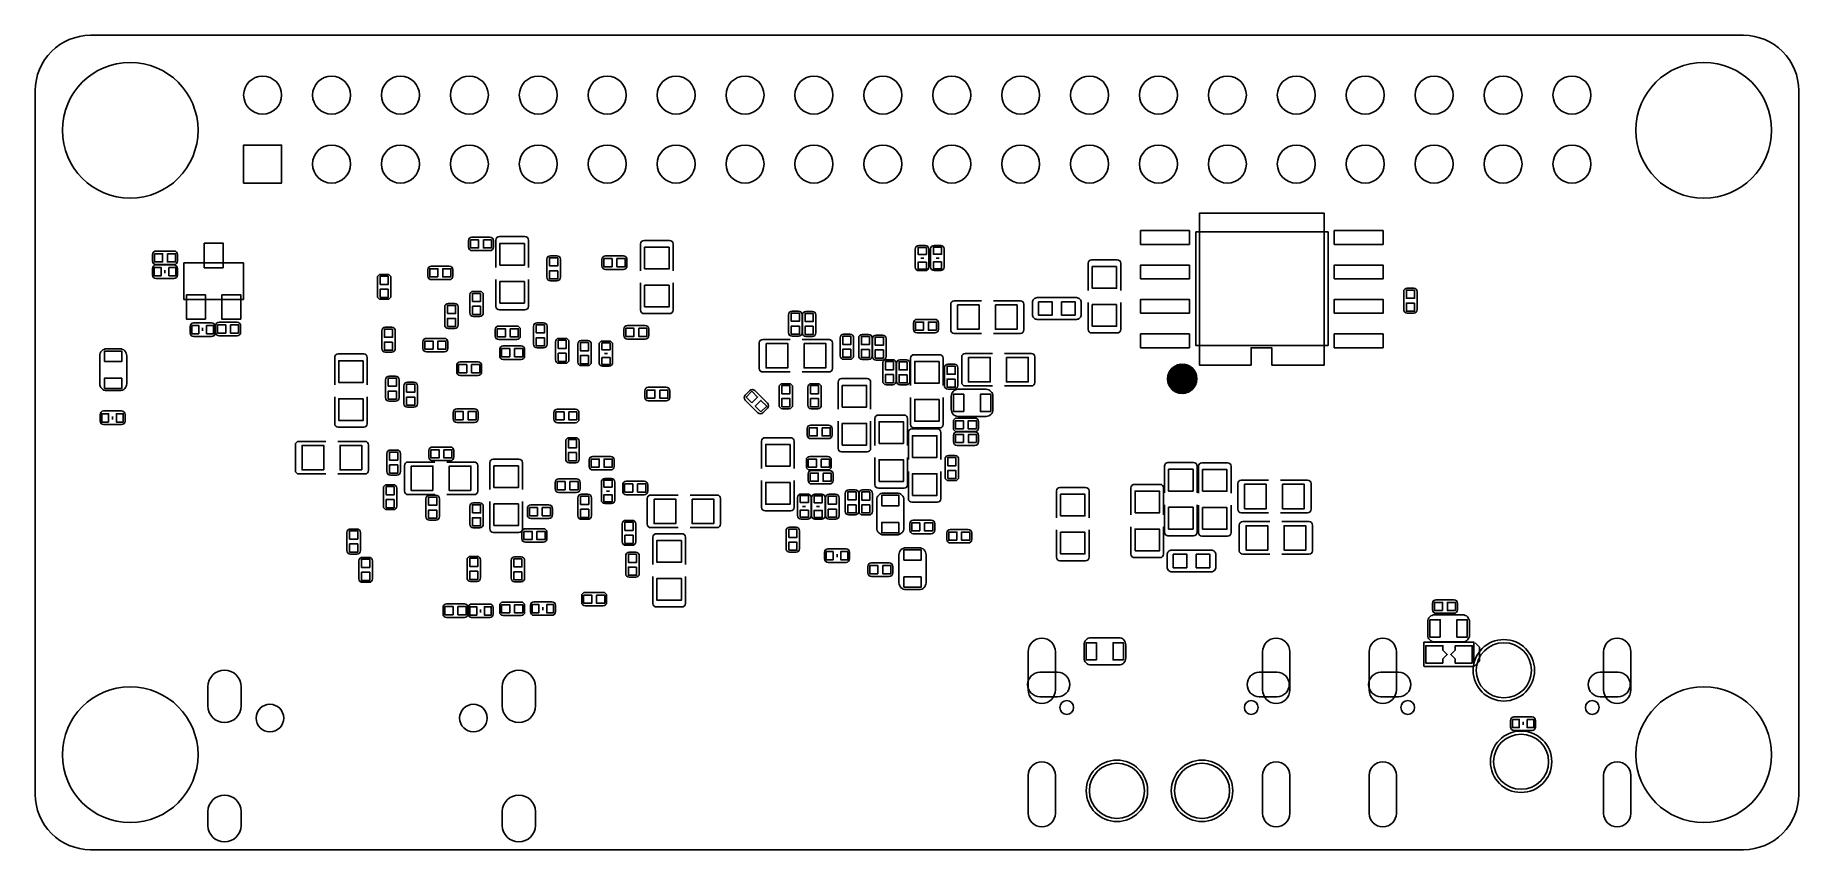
# Model space of a CAD drawing. Extents: x -44.4 to 20.6, y -3.9 to 26.1.
import ezdxf

# ---------------------------------------------------------------- set-up
doc = ezdxf.new("R2010")
doc.units = 0
for name, color, linetype in [('BG_OUTLINE', 254, 'CONTINUOUS'), ('BG_SILKSCREEN_BOTTOM', 85, 'CONTINUOUS'), ('PG_SILKSCREEN_BOTTOM', 1, 'CONTINUOUS'), ('PIN_BOTTOM', 1, 'CONTINUOUS')]:
    doc.layers.add(name, color=color, linetype=linetype)

msp = doc.modelspace()

# ---------------------------------------------------------------- linework, layer by layer
at = {"layer": 'BG_OUTLINE'}
msp.add_lwpolyline([(-42.343832, -3.940302), (18.592292, -3.940302, 0.414214), (20.624292, -1.908302), (20.624292, 24.027638, 0.414214), (18.592292, 26.059638), (-42.343832, 26.059638, 0.414214), (-44.375832, 24.027638), (-44.375832, -1.908302, 0.414214), (-42.343832, -3.940302)], format="xyb", dxfattribs=at)
at = {"layer": 'BG_SILKSCREEN_BOTTOM'}
for points in [[(-1.603502, 18.815558), (3.278378, 18.815558), (3.278378, 14.63548), (-1.603502, 14.63548)], [(-1.603502, 18.815558), (-1.603502, 14.63548), (3.278378, 14.63548), (3.278378, 18.815558)], [(-1.603502, 18.815558), (-1.603502, 14.63548), (3.278378, 14.63548), (3.278378, 18.815558)]]:
    msp.add_lwpolyline(points, close=True, dxfattribs=at)
for points in [[(-1.576832, 13.278866, -1.890625), (-2.173732, 13.939266)], [(-1.576832, 13.278866, -1.890625), (-2.173732, 13.939266)], [(-2.026412, 13.939266, -0.308084), (-1.576832, 13.532866)], [(-2.026412, 13.939266, -0.308084), (-1.576832, 13.532866)]]:
    msp.add_lwpolyline(points, format="xyb", dxfattribs=at)
for points in [[(-2.577592, 13.156946), (-2.577592, 13.654786)], [(-2.577592, 13.156946), (-2.577592, 13.654786)], [(-2.575052, 13.151866), (-2.575052, 13.659866)], [(-2.575052, 13.151866), (-2.575052, 13.659866)], [(-2.572512, 13.146786), (-2.572512, 13.664946)], [(-2.572512, 13.146786), (-2.572512, 13.664946)], [(-2.569972, 13.141706), (-2.569972, 13.670026)], [(-2.569972, 13.141706), (-2.569972, 13.670026)], [(-2.567432, 13.139166), (-2.567432, 13.672566)], [(-2.567432, 13.139166), (-2.567432, 13.672566)], [(-2.564892, 13.134086), (-2.564892, 13.677646)], [(-2.564892, 13.134086), (-2.564892, 13.677646)], [(-2.562352, 13.129006), (-2.562352, 13.682726)], [(-2.562352, 13.129006), (-2.562352, 13.682726)], [(-2.559812, 13.126466), (-2.559812, 13.685266)], [(-2.559812, 13.126466), (-2.559812, 13.685266)], [(-2.557272, 13.121386), (-2.557272, 13.690346)], [(-2.557272, 13.121386), (-2.557272, 13.690346)], [(-2.554732, 13.116306), (-2.554732, 13.695426)], [(-2.554732, 13.116306), (-2.554732, 13.695426)], [(-2.552192, 13.113766), (-2.552192, 13.697966)], [(-2.552192, 13.113766), (-2.552192, 13.697966)], [(-2.549652, 13.108686), (-2.549652, 13.703046)], [(-2.549652, 13.108686), (-2.549652, 13.703046)], [(-2.547112, 13.106146), (-2.547112, 13.705586)], [(-2.547112, 13.106146), (-2.547112, 13.705586)], [(-2.544572, 13.101066), (-2.544572, 13.710666)], [(-2.544572, 13.101066), (-2.544572, 13.710666)], [(-2.542032, 13.098526), (-2.542032, 13.713206)], [(-2.542032, 13.098526), (-2.542032, 13.713206)], [(-2.539492, 13.093446), (-2.539492, 13.718286)], [(-2.539492, 13.093446), (-2.539492, 13.718286)], [(-2.536952, 13.090906), (-2.536952, 13.720826)], [(-2.536952, 13.090906), (-2.536952, 13.720826)], [(-2.534412, 13.088366), (-2.534412, 13.723366)], [(-2.534412, 13.088366), (-2.534412, 13.723366)], [(-2.531872, 13.083286), (-2.531872, 13.728446)], [(-2.531872, 13.083286), (-2.531872, 13.728446)], [(-2.529332, 13.080746), (-2.529332, 13.730986)], [(-2.529332, 13.080746), (-2.529332, 13.730986)], [(-2.526792, 13.078206), (-2.526792, 13.733526)], [(-2.526792, 13.078206), (-2.526792, 13.733526)], [(-2.524252, 13.073126), (-2.524252, 13.738606)], [(-2.524252, 13.073126), (-2.524252, 13.738606)], [(-2.521712, 13.070586), (-2.521712, 13.741146)], [(-2.521712, 13.070586), (-2.521712, 13.741146)], [(-2.519172, 13.068046), (-2.519172, 13.743686)], [(-2.519172, 13.068046), (-2.519172, 13.743686)], [(-2.516632, 13.065506), (-2.516632, 13.746226)], [(-2.516632, 13.065506), (-2.516632, 13.746226)], [(-2.514092, 13.060426), (-2.514092, 13.751306)], [(-2.514092, 13.060426), (-2.514092, 13.751306)], [(-2.511552, 13.057886), (-2.511552, 13.753846)], [(-2.511552, 13.057886), (-2.511552, 13.753846)], [(-2.509012, 13.055346), (-2.509012, 13.756386)], [(-2.509012, 13.055346), (-2.509012, 13.756386)], [(-2.506472, 13.052806), (-2.506472, 13.758926)], [(-2.506472, 13.052806), (-2.506472, 13.758926)], [(-2.503932, 13.050266), (-2.503932, 13.761466)], [(-2.503932, 13.050266), (-2.503932, 13.761466)], [(-2.501392, 13.047726), (-2.501392, 13.764006)], [(-2.501392, 13.047726), (-2.501392, 13.764006)], [(-2.498852, 13.045186), (-2.498852, 13.766546)], [(-2.498852, 13.045186), (-2.498852, 13.766546)], [(-2.496312, 13.040106), (-2.496312, 13.771626)], [(-2.496312, 13.040106), (-2.496312, 13.771626)], [(-2.493772, 13.037566), (-2.493772, 13.774166)], [(-2.493772, 13.037566), (-2.493772, 13.774166)], [(-2.491232, 13.035026), (-2.491232, 13.776706)], [(-2.491232, 13.035026), (-2.491232, 13.776706)], [(-2.488692, 13.032486), (-2.488692, 13.779246)], [(-2.488692, 13.032486), (-2.488692, 13.779246)], [(-2.486152, 13.029946), (-2.486152, 13.781786)], [(-2.486152, 13.029946), (-2.486152, 13.781786)], [(-2.483612, 13.027406), (-2.483612, 13.784326)], [(-2.483612, 13.027406), (-2.483612, 13.784326)], [(-2.481072, 13.024866), (-2.481072, 13.786866)], [(-2.481072, 13.024866), (-2.481072, 13.786866)], [(-2.478532, 13.022326), (-2.478532, 13.789406)], [(-2.478532, 13.022326), (-2.478532, 13.789406)], [(-2.475992, 13.019786), (-2.475992, 13.791946)], [(-2.475992, 13.019786), (-2.475992, 13.791946)], [(-2.473452, 13.017246), (-2.473452, 13.794486)], [(-2.473452, 13.017246), (-2.473452, 13.794486)], [(-2.470912, 13.014706), (-2.470912, 13.797026)], [(-2.470912, 13.014706), (-2.470912, 13.797026)], [(-2.468372, 13.012166), (-2.468372, 13.799566)], [(-2.468372, 13.012166), (-2.468372, 13.799566)], [(-2.465832, 13.009626), (-2.465832, 13.802106)], [(-2.465832, 13.009626), (-2.465832, 13.802106)], [(-2.463292, 13.007086), (-2.463292, 13.804646)], [(-2.463292, 13.007086), (-2.463292, 13.804646)], [(-2.460752, 13.007086), (-2.460752, 13.804646)], [(-2.460752, 13.007086), (-2.460752, 13.804646)], [(-2.458212, 13.004546), (-2.458212, 13.807186)], [(-2.458212, 13.004546), (-2.458212, 13.807186)], [(-2.455672, 13.002006), (-2.455672, 13.809726)], [(-2.455672, 13.002006), (-2.455672, 13.809726)], [(-2.453132, 12.999466), (-2.453132, 13.812266)], [(-2.453132, 12.999466), (-2.453132, 13.812266)], [(-2.450592, 12.996926), (-2.450592, 13.814806)], [(-2.450592, 12.996926), (-2.450592, 13.814806)], [(-2.448052, 12.994386), (-2.448052, 13.817346)], [(-2.448052, 12.994386), (-2.448052, 13.817346)], [(-2.445512, 12.991846), (-2.445512, 13.819886)], [(-2.445512, 12.991846), (-2.445512, 13.819886)], [(-2.442972, 12.991846), (-2.442972, 13.819886)], [(-2.442972, 12.991846), (-2.442972, 13.819886)], [(-2.440432, 12.989306), (-2.440432, 13.822426)], [(-2.440432, 12.989306), (-2.440432, 13.822426)], [(-2.437892, 12.986766), (-2.437892, 13.824966)], [(-2.437892, 12.986766), (-2.437892, 13.824966)], [(-2.435352, 12.984226), (-2.435352, 13.827506)], [(-2.435352, 12.984226), (-2.435352, 13.827506)], [(-2.432812, 12.981686), (-2.432812, 13.830046)], [(-2.432812, 12.981686), (-2.432812, 13.830046)], [(-2.430272, 12.981686), (-2.430272, 13.830046)], [(-2.430272, 12.981686), (-2.430272, 13.830046)], [(-2.427732, 12.979146), (-2.427732, 13.832586)], [(-2.427732, 12.979146), (-2.427732, 13.832586)], [(-2.425192, 12.976606), (-2.425192, 13.835126)], [(-2.425192, 12.976606), (-2.425192, 13.835126)], [(-2.422652, 12.974066), (-2.422652, 13.837666)], [(-2.422652, 12.974066), (-2.422652, 13.837666)], [(-2.420112, 12.974066), (-2.420112, 13.837666)], [(-2.420112, 12.974066), (-2.420112, 13.837666)], [(-2.417572, 12.971526), (-2.417572, 13.840206)], [(-2.417572, 12.971526), (-2.417572, 13.840206)], [(-2.415032, 12.968986), (-2.415032, 13.842746)], [(-2.415032, 12.968986), (-2.415032, 13.842746)], [(-2.412492, 12.966446), (-2.412492, 13.845286)], [(-2.412492, 12.966446), (-2.412492, 13.845286)], [(-2.409952, 12.966446), (-2.409952, 13.845286)], [(-2.409952, 12.966446), (-2.409952, 13.845286)], [(-2.407412, 12.963906), (-2.407412, 13.847826)], [(-2.407412, 12.963906), (-2.407412, 13.847826)], [(-2.404872, 12.961366), (-2.404872, 13.850366)], [(-2.404872, 12.961366), (-2.404872, 13.850366)], [(-2.402332, 12.961366), (-2.402332, 13.850366)], [(-2.402332, 12.961366), (-2.402332, 13.850366)], [(-2.399792, 12.958826), (-2.399792, 13.852906)], [(-2.399792, 12.958826), (-2.399792, 13.852906)], [(-2.397252, 12.956286), (-2.397252, 13.855446)], [(-2.397252, 12.956286), (-2.397252, 13.855446)], [(-2.394712, 12.956286), (-2.394712, 13.855446)], [(-2.394712, 12.956286), (-2.394712, 13.855446)], [(-2.392172, 12.953746), (-2.392172, 13.857986)], [(-2.392172, 12.953746), (-2.392172, 13.857986)], [(-2.389632, 12.951206), (-2.389632, 13.860526)], [(-2.389632, 12.951206), (-2.389632, 13.860526)], [(-2.387092, 12.951206), (-2.387092, 13.860526)], [(-2.387092, 12.951206), (-2.387092, 13.860526)], [(-2.384552, 12.948666), (-2.384552, 13.863066)], [(-2.384552, 12.948666), (-2.384552, 13.863066)], [(-2.382012, 12.946126), (-2.382012, 13.865606)], [(-2.382012, 12.946126), (-2.382012, 13.865606)], [(-2.379472, 12.946126), (-2.379472, 13.865606)], [(-2.379472, 12.946126), (-2.379472, 13.865606)], [(-2.376932, 12.943586), (-2.376932, 13.868146)], [(-2.376932, 12.943586), (-2.376932, 13.868146)], [(-2.374392, 12.943586), (-2.374392, 13.868146)], [(-2.374392, 12.943586), (-2.374392, 13.868146)], [(-2.371852, 12.941046), (-2.371852, 13.870686)], [(-2.371852, 12.941046), (-2.371852, 13.870686)], [(-2.369312, 12.938506), (-2.369312, 13.873226)], [(-2.369312, 12.938506), (-2.369312, 13.873226)], [(-2.366772, 12.938506), (-2.366772, 13.873226)], [(-2.366772, 12.938506), (-2.366772, 13.873226)], [(-2.364232, 12.935966), (-2.364232, 13.875766)], [(-2.364232, 12.935966), (-2.364232, 13.875766)], [(-2.361692, 12.935966), (-2.361692, 13.875766)], [(-2.361692, 12.935966), (-2.361692, 13.875766)], [(-2.359152, 12.933426), (-2.359152, 13.878306)], [(-2.359152, 12.933426), (-2.359152, 13.878306)], [(-2.356612, 12.933426), (-2.356612, 13.878306)], [(-2.356612, 12.933426), (-2.356612, 13.878306)], [(-2.354072, 12.930886), (-2.354072, 13.880846)], [(-2.354072, 12.930886), (-2.354072, 13.880846)], [(-2.351532, 12.930886), (-2.351532, 13.880846)], [(-2.351532, 12.930886), (-2.351532, 13.880846)], [(-2.348992, 12.928346), (-2.348992, 13.883386)], [(-2.348992, 12.928346), (-2.348992, 13.883386)], [(-2.346452, 12.925806), (-2.346452, 13.885926)], [(-2.346452, 12.925806), (-2.346452, 13.885926)], [(-2.343912, 12.925806), (-2.343912, 13.885926)], [(-2.343912, 12.925806), (-2.343912, 13.885926)], [(-2.341372, 12.923266), (-2.341372, 13.888466)], [(-2.341372, 12.923266), (-2.341372, 13.888466)], [(-2.338832, 12.923266), (-2.338832, 13.888466)], [(-2.338832, 12.923266), (-2.338832, 13.888466)], [(-2.336292, 12.920726), (-2.336292, 13.891006)], [(-2.336292, 12.920726), (-2.336292, 13.891006)], [(-2.333752, 12.920726), (-2.333752, 13.891006)], [(-2.333752, 12.920726), (-2.333752, 13.891006)], [(-2.331212, 12.920726), (-2.331212, 13.891006)], [(-2.331212, 12.920726), (-2.331212, 13.891006)], [(-2.328672, 12.918186), (-2.328672, 13.893546)], [(-2.328672, 12.918186), (-2.328672, 13.893546)], [(-2.326132, 12.918186), (-2.326132, 13.893546)], [(-2.326132, 12.918186), (-2.326132, 13.893546)], [(-2.323592, 12.915646), (-2.323592, 13.896086)], [(-2.323592, 12.915646), (-2.323592, 13.896086)], [(-2.321052, 12.915646), (-2.321052, 13.896086)], [(-2.321052, 12.915646), (-2.321052, 13.896086)], [(-2.318512, 12.913106), (-2.318512, 13.898626)], [(-2.318512, 12.913106), (-2.318512, 13.898626)], [(-2.315972, 12.913106), (-2.315972, 13.898626)], [(-2.315972, 12.913106), (-2.315972, 13.898626)], [(-2.313432, 12.910566), (-2.313432, 13.901166)], [(-2.313432, 12.910566), (-2.313432, 13.901166)], [(-2.310892, 12.910566), (-2.310892, 13.901166)], [(-2.310892, 12.910566), (-2.310892, 13.901166)], [(-2.308352, 12.910566), (-2.308352, 13.901166)], [(-2.308352, 12.910566), (-2.308352, 13.901166)], [(-2.305812, 12.908026), (-2.305812, 13.903706)], [(-2.305812, 12.908026), (-2.305812, 13.903706)], [(-2.303272, 12.908026), (-2.303272, 13.903706)], [(-2.303272, 12.908026), (-2.303272, 13.903706)], [(-2.300732, 12.905486), (-2.300732, 13.906246)], [(-2.300732, 12.905486), (-2.300732, 13.906246)], [(-2.298192, 12.905486), (-2.298192, 13.906246)], [(-2.298192, 12.905486), (-2.298192, 13.906246)], [(-2.295652, 12.902946), (-2.295652, 13.908786)], [(-2.295652, 12.902946), (-2.295652, 13.908786)], [(-2.293112, 12.902946), (-2.293112, 13.908786)], [(-2.293112, 12.902946), (-2.293112, 13.908786)], [(-2.290572, 12.902946), (-2.290572, 13.908786)], [(-2.290572, 12.902946), (-2.290572, 13.908786)], [(-2.288032, 12.900406), (-2.288032, 13.911326)], [(-2.288032, 12.900406), (-2.288032, 13.911326)], [(-2.285492, 12.900406), (-2.285492, 13.911326)], [(-2.285492, 12.900406), (-2.285492, 13.911326)], [(-2.282952, 12.900406), (-2.282952, 13.911326)], [(-2.282952, 12.900406), (-2.282952, 13.911326)], [(-2.280412, 12.897866), (-2.280412, 13.913866)], [(-2.280412, 12.897866), (-2.280412, 13.913866)], [(-2.277872, 12.897866), (-2.277872, 13.913866)], [(-2.277872, 12.897866), (-2.277872, 13.913866)], [(-2.275332, 12.897866), (-2.275332, 13.913866)], [(-2.275332, 12.897866), (-2.275332, 13.913866)], [(-2.272792, 12.895326), (-2.272792, 13.916406)], [(-2.272792, 12.895326), (-2.272792, 13.916406)], [(-2.270252, 12.895326), (-2.270252, 13.916406)], [(-2.270252, 12.895326), (-2.270252, 13.916406)], [(-2.267712, 12.895326), (-2.267712, 13.916406)], [(-2.267712, 12.895326), (-2.267712, 13.916406)], [(-2.265172, 12.892786), (-2.265172, 13.918946)], [(-2.265172, 12.892786), (-2.265172, 13.918946)], [(-2.262632, 12.892786), (-2.262632, 13.918946)], [(-2.262632, 12.892786), (-2.262632, 13.918946)], [(-2.260092, 12.892786), (-2.260092, 13.918946)], [(-2.260092, 12.892786), (-2.260092, 13.918946)], [(-2.257552, 12.890246), (-2.257552, 13.921486)], [(-2.257552, 12.890246), (-2.257552, 13.921486)], [(-2.255012, 12.890246), (-2.255012, 13.921486)], [(-2.255012, 12.890246), (-2.255012, 13.921486)], [(-2.252472, 12.890246), (-2.252472, 13.921486)], [(-2.252472, 12.890246), (-2.252472, 13.921486)], [(-2.249932, 12.887706), (-2.249932, 13.924026)], [(-2.249932, 12.887706), (-2.249932, 13.924026)], [(-2.247392, 12.887706), (-2.247392, 13.924026)], [(-2.247392, 12.887706), (-2.247392, 13.924026)], [(-2.244852, 12.887706), (-2.244852, 13.924026)], [(-2.244852, 12.887706), (-2.244852, 13.924026)], [(-2.242312, 12.887706), (-2.242312, 13.924026)], [(-2.242312, 12.887706), (-2.242312, 13.924026)], [(-2.239772, 12.885166), (-2.239772, 13.926566)], [(-2.239772, 12.885166), (-2.239772, 13.926566)], [(-2.237232, 12.885166), (-2.237232, 13.926566)], [(-2.237232, 12.885166), (-2.237232, 13.926566)], [(-2.234692, 12.885166), (-2.234692, 13.926566)], [(-2.234692, 12.885166), (-2.234692, 13.926566)], [(-2.232152, 12.882626), (-2.232152, 13.929106)], [(-2.232152, 12.882626), (-2.232152, 13.929106)], [(-2.229612, 12.882626), (-2.229612, 13.929106)], [(-2.229612, 12.882626), (-2.229612, 13.929106)], [(-2.227072, 12.882626), (-2.227072, 13.929106)], [(-2.227072, 12.882626), (-2.227072, 13.929106)], [(-2.224532, 12.882626), (-2.224532, 13.929106)], [(-2.224532, 12.882626), (-2.224532, 13.929106)], [(-2.221992, 12.882626), (-2.221992, 13.929106)], [(-2.221992, 12.882626), (-2.221992, 13.929106)], [(-2.219452, 12.880086), (-2.219452, 13.931646)], [(-2.219452, 12.880086), (-2.219452, 13.931646)], [(-2.216912, 12.880086), (-2.216912, 13.931646)], [(-2.216912, 12.880086), (-2.216912, 13.931646)], [(-2.214372, 12.880086), (-2.214372, 13.931646)], [(-2.214372, 12.880086), (-2.214372, 13.931646)], [(-2.211832, 12.880086), (-2.211832, 13.931646)], [(-2.211832, 12.880086), (-2.211832, 13.931646)], [(-2.209292, 12.877546), (-2.209292, 13.934186)], [(-2.209292, 12.877546), (-2.209292, 13.934186)], [(-2.206752, 12.877546), (-2.206752, 13.934186)], [(-2.206752, 12.877546), (-2.206752, 13.934186)], [(-2.204212, 12.877546), (-2.204212, 13.934186)], [(-2.204212, 12.877546), (-2.204212, 13.934186)], [(-2.201672, 12.877546), (-2.201672, 13.934186)], [(-2.201672, 12.877546), (-2.201672, 13.934186)], [(-2.199132, 12.877546), (-2.199132, 13.934186)], [(-2.199132, 12.877546), (-2.199132, 13.934186)], [(-2.196592, 12.875006), (-2.196592, 13.936726)], [(-2.196592, 12.875006), (-2.196592, 13.936726)], [(-2.194052, 12.875006), (-2.194052, 13.936726)], [(-2.194052, 12.875006), (-2.194052, 13.936726)], [(-2.191512, 12.875006), (-2.191512, 13.936726)], [(-2.191512, 12.875006), (-2.191512, 13.936726)], [(-2.188972, 12.875006), (-2.188972, 13.936726)], [(-2.188972, 12.875006), (-2.188972, 13.936726)], [(-2.186432, 12.875006), (-2.186432, 13.936726)], [(-2.186432, 12.875006), (-2.186432, 13.936726)], [(-2.183892, 12.875006), (-2.183892, 13.936726)], [(-2.183892, 12.875006), (-2.183892, 13.936726)], [(-2.181352, 12.872466), (-2.181352, 13.939266)], [(-2.181352, 12.872466), (-2.181352, 13.939266)], [(-2.178812, 12.872466), (-2.178812, 13.939266)], [(-2.178812, 12.872466), (-2.178812, 13.939266)], [(-2.176272, 12.872466), (-2.176272, 13.939266)], [(-2.176272, 12.872466), (-2.176272, 13.939266)], [(-2.173732, 12.872466), (-2.173732, 13.939266)], [(-2.173732, 12.872466), (-2.173732, 13.939266)], [(-2.171192, 12.872466), (-2.171192, 13.939266)], [(-2.171192, 12.872466), (-2.171192, 13.939266)], [(-2.168652, 12.872466), (-2.168652, 13.939266)], [(-2.168652, 12.872466), (-2.168652, 13.939266)], [(-2.166112, 12.872466), (-2.166112, 13.939266)], [(-2.166112, 12.872466), (-2.166112, 13.939266)], [(-2.163572, 12.869926), (-2.163572, 13.939266)], [(-2.163572, 12.869926), (-2.163572, 13.939266)], [(-2.161032, 12.869926), (-2.161032, 13.939266)], [(-2.161032, 12.869926), (-2.161032, 13.939266)], [(-2.158492, 12.869926), (-2.158492, 13.939266)], [(-2.158492, 12.869926), (-2.158492, 13.939266)], [(-2.155952, 12.869926), (-2.155952, 13.939266)], [(-2.155952, 12.869926), (-2.155952, 13.939266)], [(-2.153412, 12.869926), (-2.153412, 13.939266)], [(-2.153412, 12.869926), (-2.153412, 13.939266)], [(-2.150872, 12.869926), (-2.150872, 13.939266)], [(-2.150872, 12.869926), (-2.150872, 13.939266)], [(-2.148332, 12.869926), (-2.148332, 13.939266)], [(-2.148332, 12.869926), (-2.148332, 13.939266)], [(-2.145792, 12.869926), (-2.145792, 13.939266)], [(-2.145792, 12.869926), (-2.145792, 13.939266)], [(-2.143252, 12.869926), (-2.143252, 13.939266)], [(-2.143252, 12.869926), (-2.143252, 13.939266)], [(-2.140712, 12.869926), (-2.140712, 13.939266)], [(-2.140712, 12.869926), (-2.140712, 13.939266)], [(-2.138172, 12.869926), (-2.138172, 13.939266)], [(-2.138172, 12.869926), (-2.138172, 13.939266)], [(-2.135632, 12.867386), (-2.135632, 13.939266)], [(-2.135632, 12.867386), (-2.135632, 13.939266)], [(-2.133092, 12.867386), (-2.133092, 13.939266)], [(-2.133092, 12.867386), (-2.133092, 13.939266)], [(-2.130552, 12.867386), (-2.130552, 13.939266)], [(-2.130552, 12.867386), (-2.130552, 13.939266)], [(-2.128012, 12.867386), (-2.128012, 13.939266)], [(-2.128012, 12.867386), (-2.128012, 13.939266)], [(-2.125472, 12.867386), (-2.125472, 13.939266)], [(-2.125472, 12.867386), (-2.125472, 13.939266)], [(-2.122932, 12.867386), (-2.122932, 13.939266)], [(-2.122932, 12.867386), (-2.122932, 13.939266)], [(-2.120392, 12.867386), (-2.120392, 13.939266)], [(-2.120392, 12.867386), (-2.120392, 13.939266)], [(-2.117852, 12.867386), (-2.117852, 13.939266)], [(-2.117852, 12.867386), (-2.117852, 13.939266)], [(-2.115312, 12.867386), (-2.115312, 13.939266)], [(-2.115312, 12.867386), (-2.115312, 13.939266)], [(-2.112772, 12.867386), (-2.112772, 13.939266)], [(-2.112772, 12.867386), (-2.112772, 13.939266)], [(-2.110232, 12.867386), (-2.110232, 13.939266)], [(-2.110232, 12.867386), (-2.110232, 13.939266)], [(-2.107692, 12.867386), (-2.107692, 13.939266)], [(-2.107692, 12.867386), (-2.107692, 13.939266)], [(-2.105152, 12.867386), (-2.105152, 13.939266)], [(-2.105152, 12.867386), (-2.105152, 13.939266)], [(-2.102612, 12.867386), (-2.102612, 13.939266)], [(-2.102612, 12.867386), (-2.102612, 13.939266)], [(-2.100072, 12.867386), (-2.100072, 13.939266)], [(-2.100072, 12.867386), (-2.100072, 13.939266)], [(-2.097532, 12.867386), (-2.097532, 13.939266)], [(-2.097532, 12.867386), (-2.097532, 13.939266)], [(-2.094992, 12.867386), (-2.094992, 13.939266)], [(-2.094992, 12.867386), (-2.094992, 13.939266)], [(-2.092452, 12.867386), (-2.092452, 13.939266)], [(-2.092452, 12.867386), (-2.092452, 13.939266)], [(-2.089912, 12.867386), (-2.089912, 13.939266)], [(-2.089912, 12.867386), (-2.089912, 13.939266)], [(-2.087372, 12.867386), (-2.087372, 13.939266)], [(-2.087372, 12.867386), (-2.087372, 13.939266)], [(-2.084832, 12.867386), (-2.084832, 13.939266)], [(-2.084832, 12.867386), (-2.084832, 13.939266)], [(-2.082292, 12.867386), (-2.082292, 13.939266)], [(-2.082292, 12.867386), (-2.082292, 13.939266)], [(-2.079752, 12.867386), (-2.079752, 13.939266)], [(-2.079752, 12.867386), (-2.079752, 13.939266)], [(-2.077212, 12.867386), (-2.077212, 13.939266)], [(-2.077212, 12.867386), (-2.077212, 13.939266)], [(-2.074672, 12.867386), (-2.074672, 13.939266)], [(-2.074672, 12.867386), (-2.074672, 13.939266)], [(-2.072132, 12.867386), (-2.072132, 13.939266)], [(-2.072132, 12.867386), (-2.072132, 13.939266)], [(-2.069592, 12.867386), (-2.069592, 13.939266)], [(-2.069592, 12.867386), (-2.069592, 13.939266)], [(-2.067052, 12.867386), (-2.067052, 13.939266)], [(-2.067052, 12.867386), (-2.067052, 13.939266)], [(-2.064512, 12.867386), (-2.064512, 13.939266)], [(-2.064512, 12.867386), (-2.064512, 13.939266)], [(-2.061972, 12.869926), (-2.061972, 13.939266)], [(-2.061972, 12.869926), (-2.061972, 13.939266)], [(-2.059432, 12.869926), (-2.059432, 13.939266)], [(-2.059432, 12.869926), (-2.059432, 13.939266)], [(-2.056892, 12.869926), (-2.056892, 13.939266)], [(-2.056892, 12.869926), (-2.056892, 13.939266)], [(-2.054352, 12.869926), (-2.054352, 13.939266)], [(-2.054352, 12.869926), (-2.054352, 13.939266)], [(-2.051812, 12.869926), (-2.051812, 13.939266)], [(-2.051812, 12.869926), (-2.051812, 13.939266)], [(-2.049272, 12.869926), (-2.049272, 13.939266)], [(-2.049272, 12.869926), (-2.049272, 13.939266)], [(-2.046732, 12.869926), (-2.046732, 13.939266)], [(-2.046732, 12.869926), (-2.046732, 13.939266)], [(-2.044192, 12.869926), (-2.044192, 13.939266)], [(-2.044192, 12.869926), (-2.044192, 13.939266)], [(-2.041652, 12.869926), (-2.041652, 13.939266)], [(-2.041652, 12.869926), (-2.041652, 13.939266)], [(-2.039112, 12.869926), (-2.039112, 13.939266)], [(-2.039112, 12.869926), (-2.039112, 13.939266)], [(-2.036572, 12.869926), (-2.036572, 13.939266)], [(-2.036572, 12.869926), (-2.036572, 13.939266)], [(-2.034032, 12.872466), (-2.034032, 13.939266)], [(-2.034032, 12.872466), (-2.034032, 13.939266)], [(-2.031492, 12.872466), (-2.031492, 13.939266)], [(-2.031492, 12.872466), (-2.031492, 13.939266)], [(-2.028952, 12.872466), (-2.028952, 13.939266)], [(-2.028952, 12.872466), (-2.028952, 13.939266)], [(-2.026412, 12.872466), (-2.026412, 13.939266)], [(-2.026412, 12.872466), (-2.026412, 13.939266)], [(-2.023872, 12.872466), (-2.023872, 13.939266)], [(-2.023872, 12.872466), (-2.023872, 13.939266)], [(-2.021332, 12.872466), (-2.021332, 13.939266)], [(-2.021332, 12.872466), (-2.021332, 13.939266)], [(-2.018792, 12.872466), (-2.018792, 13.939266)], [(-2.018792, 12.872466), (-2.018792, 13.939266)], [(-2.016252, 12.875006), (-2.016252, 13.936726)], [(-2.016252, 12.875006), (-2.016252, 13.936726)], [(-2.013712, 12.875006), (-2.013712, 13.936726)], [(-2.013712, 12.875006), (-2.013712, 13.936726)], [(-2.011172, 12.875006), (-2.011172, 13.936726)], [(-2.011172, 12.875006), (-2.011172, 13.936726)], [(-2.008632, 12.875006), (-2.008632, 13.936726)], [(-2.008632, 12.875006), (-2.008632, 13.936726)], [(-2.006092, 12.875006), (-2.006092, 13.936726)], [(-2.006092, 12.875006), (-2.006092, 13.936726)], [(-2.003552, 12.875006), (-2.003552, 13.936726)], [(-2.003552, 12.875006), (-2.003552, 13.936726)], [(-2.001012, 12.877546), (-2.001012, 13.934186)], [(-2.001012, 12.877546), (-2.001012, 13.934186)], [(-1.998472, 12.877546), (-1.998472, 13.934186)], [(-1.998472, 12.877546), (-1.998472, 13.934186)], [(-1.995932, 12.877546), (-1.995932, 13.934186)], [(-1.995932, 12.877546), (-1.995932, 13.934186)], [(-1.993392, 12.877546), (-1.993392, 13.934186)], [(-1.993392, 12.877546), (-1.993392, 13.934186)], [(-1.990852, 12.877546), (-1.990852, 13.934186)], [(-1.990852, 12.877546), (-1.990852, 13.934186)], [(-1.988312, 12.880086), (-1.988312, 13.931646)], [(-1.988312, 12.880086), (-1.988312, 13.931646)], [(-1.985772, 12.880086), (-1.985772, 13.931646)], [(-1.985772, 12.880086), (-1.985772, 13.931646)], [(-1.983232, 12.880086), (-1.983232, 13.931646)], [(-1.983232, 12.880086), (-1.983232, 13.931646)], [(-1.980692, 12.880086), (-1.980692, 13.931646)], [(-1.980692, 12.880086), (-1.980692, 13.931646)], [(-1.978152, 12.882626), (-1.978152, 13.929106)], [(-1.978152, 12.882626), (-1.978152, 13.929106)], [(-1.975612, 12.882626), (-1.975612, 13.929106)], [(-1.975612, 12.882626), (-1.975612, 13.929106)], [(-1.973072, 12.882626), (-1.973072, 13.929106)], [(-1.973072, 12.882626), (-1.973072, 13.929106)], [(-1.970532, 12.882626), (-1.970532, 13.929106)], [(-1.970532, 12.882626), (-1.970532, 13.929106)], [(-1.967992, 12.882626), (-1.967992, 13.929106)], [(-1.967992, 12.882626), (-1.967992, 13.929106)], [(-1.965452, 12.885166), (-1.965452, 13.926566)], [(-1.965452, 12.885166), (-1.965452, 13.926566)], [(-1.962912, 12.885166), (-1.962912, 13.926566)], [(-1.962912, 12.885166), (-1.962912, 13.926566)], [(-1.960372, 12.885166), (-1.960372, 13.926566)], [(-1.960372, 12.885166), (-1.960372, 13.926566)], [(-1.957832, 12.887706), (-1.957832, 13.924026)], [(-1.957832, 12.887706), (-1.957832, 13.924026)], [(-1.955292, 12.887706), (-1.955292, 13.924026)], [(-1.955292, 12.887706), (-1.955292, 13.924026)], [(-1.952752, 12.887706), (-1.952752, 13.924026)], [(-1.952752, 12.887706), (-1.952752, 13.924026)], [(-1.950212, 12.887706), (-1.950212, 13.924026)], [(-1.950212, 12.887706), (-1.950212, 13.924026)], [(-1.947672, 12.890246), (-1.947672, 13.921486)], [(-1.947672, 12.890246), (-1.947672, 13.921486)], [(-1.945132, 12.890246), (-1.945132, 13.921486)], [(-1.945132, 12.890246), (-1.945132, 13.921486)], [(-1.942592, 12.890246), (-1.942592, 13.921486)], [(-1.942592, 12.890246), (-1.942592, 13.921486)], [(-1.940052, 12.892786), (-1.940052, 13.918946)], [(-1.940052, 12.892786), (-1.940052, 13.918946)], [(-1.937512, 12.892786), (-1.937512, 13.918946)], [(-1.937512, 12.892786), (-1.937512, 13.918946)], [(-1.934972, 12.892786), (-1.934972, 13.918946)], [(-1.934972, 12.892786), (-1.934972, 13.918946)], [(-1.932432, 12.895326), (-1.932432, 13.916406)], [(-1.932432, 12.895326), (-1.932432, 13.916406)], [(-1.929892, 12.895326), (-1.929892, 13.916406)], [(-1.929892, 12.895326), (-1.929892, 13.916406)], [(-1.927352, 12.895326), (-1.927352, 13.916406)], [(-1.927352, 12.895326), (-1.927352, 13.916406)], [(-1.924812, 12.897866), (-1.924812, 13.913866)], [(-1.924812, 12.897866), (-1.924812, 13.913866)], [(-1.922272, 12.897866), (-1.922272, 13.913866)], [(-1.922272, 12.897866), (-1.922272, 13.913866)], [(-1.919732, 12.897866), (-1.919732, 13.913866)], [(-1.919732, 12.897866), (-1.919732, 13.913866)], [(-1.917192, 12.900406), (-1.917192, 13.911326)], [(-1.917192, 12.900406), (-1.917192, 13.911326)], [(-1.914652, 12.900406), (-1.914652, 13.911326)], [(-1.914652, 12.900406), (-1.914652, 13.911326)], [(-1.912112, 12.900406), (-1.912112, 13.911326)], [(-1.912112, 12.900406), (-1.912112, 13.911326)], [(-1.909572, 12.902946), (-1.909572, 13.908786)], [(-1.909572, 12.902946), (-1.909572, 13.908786)], [(-1.907032, 12.902946), (-1.907032, 13.908786)], [(-1.907032, 12.902946), (-1.907032, 13.908786)], [(-1.904492, 12.902946), (-1.904492, 13.908786)], [(-1.904492, 12.902946), (-1.904492, 13.908786)], [(-1.901952, 12.905486), (-1.901952, 13.906246)], [(-1.901952, 12.905486), (-1.901952, 13.906246)], [(-1.899412, 12.905486), (-1.899412, 13.906246)], [(-1.899412, 12.905486), (-1.899412, 13.906246)], [(-1.896872, 12.908026), (-1.896872, 13.903706)], [(-1.896872, 12.908026), (-1.896872, 13.903706)], [(-1.894332, 12.908026), (-1.894332, 13.903706)], [(-1.894332, 12.908026), (-1.894332, 13.903706)], [(-1.891792, 12.910566), (-1.891792, 13.901166)], [(-1.891792, 12.910566), (-1.891792, 13.901166)], [(-1.889252, 12.910566), (-1.889252, 13.901166)], [(-1.889252, 12.910566), (-1.889252, 13.901166)], [(-1.886712, 12.910566), (-1.886712, 13.901166)], [(-1.886712, 12.910566), (-1.886712, 13.901166)], [(-1.884172, 12.913106), (-1.884172, 13.898626)], [(-1.884172, 12.913106), (-1.884172, 13.898626)], [(-1.881632, 12.913106), (-1.881632, 13.898626)], [(-1.881632, 12.913106), (-1.881632, 13.898626)], [(-1.879092, 12.915646), (-1.879092, 13.896086)], [(-1.879092, 12.915646), (-1.879092, 13.896086)], [(-1.876552, 12.915646), (-1.876552, 13.896086)], [(-1.876552, 12.915646), (-1.876552, 13.896086)], [(-1.874012, 12.918186), (-1.874012, 13.893546)], [(-1.874012, 12.918186), (-1.874012, 13.893546)], [(-1.871472, 12.918186), (-1.871472, 13.893546)], [(-1.871472, 12.918186), (-1.871472, 13.893546)], [(-1.868932, 12.920726), (-1.868932, 13.891006)], [(-1.868932, 12.920726), (-1.868932, 13.891006)], [(-1.866392, 12.920726), (-1.866392, 13.891006)], [(-1.866392, 12.920726), (-1.866392, 13.891006)], [(-1.863852, 12.920726), (-1.863852, 13.891006)], [(-1.863852, 12.920726), (-1.863852, 13.891006)], [(-1.861312, 12.923266), (-1.861312, 13.888466)], [(-1.861312, 12.923266), (-1.861312, 13.888466)], [(-1.858772, 12.923266), (-1.858772, 13.888466)], [(-1.858772, 12.923266), (-1.858772, 13.888466)], [(-1.856232, 12.925806), (-1.856232, 13.885926)], [(-1.856232, 12.925806), (-1.856232, 13.885926)], [(-1.853692, 12.925806), (-1.853692, 13.885926)], [(-1.853692, 12.925806), (-1.853692, 13.885926)], [(-1.851152, 12.928346), (-1.851152, 13.883386)], [(-1.851152, 12.928346), (-1.851152, 13.883386)], [(-1.848612, 12.930886), (-1.848612, 13.880846)], [(-1.848612, 12.930886), (-1.848612, 13.880846)], [(-1.846072, 12.930886), (-1.846072, 13.880846)], [(-1.846072, 12.930886), (-1.846072, 13.880846)], [(-1.843532, 12.933426), (-1.843532, 13.878306)], [(-1.843532, 12.933426), (-1.843532, 13.878306)], [(-1.840992, 12.933426), (-1.840992, 13.878306)], [(-1.840992, 12.933426), (-1.840992, 13.878306)], [(-1.838452, 12.935966), (-1.838452, 13.875766)], [(-1.838452, 12.935966), (-1.838452, 13.875766)], [(-1.835912, 12.935966), (-1.835912, 13.875766)], [(-1.835912, 12.935966), (-1.835912, 13.875766)], [(-1.833372, 12.938506), (-1.833372, 13.873226)], [(-1.833372, 12.938506), (-1.833372, 13.873226)], [(-1.830832, 12.938506), (-1.830832, 13.873226)], [(-1.830832, 12.938506), (-1.830832, 13.873226)], [(-1.828292, 12.941046), (-1.828292, 13.870686)], [(-1.828292, 12.941046), (-1.828292, 13.870686)], [(-1.825752, 12.943586), (-1.825752, 13.868146)], [(-1.825752, 12.943586), (-1.825752, 13.868146)], [(-1.823212, 12.943586), (-1.823212, 13.868146)], [(-1.823212, 12.943586), (-1.823212, 13.868146)], [(-1.820672, 12.946126), (-1.820672, 13.865606)], [(-1.820672, 12.946126), (-1.820672, 13.865606)], [(-1.818132, 12.946126), (-1.818132, 13.865606)], [(-1.818132, 12.946126), (-1.818132, 13.865606)], [(-1.815592, 12.948666), (-1.815592, 13.863066)], [(-1.815592, 12.948666), (-1.815592, 13.863066)], [(-1.813052, 12.951206), (-1.813052, 13.860526)], [(-1.813052, 12.951206), (-1.813052, 13.860526)], [(-1.810512, 12.951206), (-1.810512, 13.860526)], [(-1.810512, 12.951206), (-1.810512, 13.860526)], [(-1.807972, 12.953746), (-1.807972, 13.857986)], [(-1.807972, 12.953746), (-1.807972, 13.857986)], [(-1.805432, 12.956286), (-1.805432, 13.855446)], [(-1.805432, 12.956286), (-1.805432, 13.855446)], [(-1.802892, 12.956286), (-1.802892, 13.855446)], [(-1.802892, 12.956286), (-1.802892, 13.855446)], [(-1.800352, 12.958826), (-1.800352, 13.852906)], [(-1.800352, 12.958826), (-1.800352, 13.852906)], [(-1.797812, 12.961366), (-1.797812, 13.850366)], [(-1.797812, 12.961366), (-1.797812, 13.850366)], [(-1.795272, 12.961366), (-1.795272, 13.850366)], [(-1.795272, 12.961366), (-1.795272, 13.850366)], [(-1.792732, 12.963906), (-1.792732, 13.847826)], [(-1.792732, 12.963906), (-1.792732, 13.847826)], [(-1.790192, 12.966446), (-1.790192, 13.845286)], [(-1.790192, 12.966446), (-1.790192, 13.845286)], [(-1.787652, 12.966446), (-1.787652, 13.845286)], [(-1.787652, 12.966446), (-1.787652, 13.845286)], [(-1.785112, 12.968986), (-1.785112, 13.842746)], [(-1.785112, 12.968986), (-1.785112, 13.842746)], [(-1.782572, 12.971526), (-1.782572, 13.840206)], [(-1.782572, 12.971526), (-1.782572, 13.840206)], [(-1.780032, 12.974066), (-1.780032, 13.837666)], [(-1.780032, 12.974066), (-1.780032, 13.837666)], [(-1.777492, 12.974066), (-1.777492, 13.837666)], [(-1.777492, 12.974066), (-1.777492, 13.837666)], [(-1.774952, 12.976606), (-1.774952, 13.835126)], [(-1.774952, 12.976606), (-1.774952, 13.835126)], [(-1.772412, 12.979146), (-1.772412, 13.832586)], [(-1.772412, 12.979146), (-1.772412, 13.832586)], [(-1.769872, 12.981686), (-1.769872, 13.830046)], [(-1.769872, 12.981686), (-1.769872, 13.830046)], [(-1.767332, 12.981686), (-1.767332, 13.830046)], [(-1.767332, 12.981686), (-1.767332, 13.830046)], [(-1.764792, 12.984226), (-1.764792, 13.827506)], [(-1.764792, 12.984226), (-1.764792, 13.827506)], [(-1.762252, 12.986766), (-1.762252, 13.824966)], [(-1.762252, 12.986766), (-1.762252, 13.824966)], [(-1.759712, 12.989306), (-1.759712, 13.822426)], [(-1.759712, 12.989306), (-1.759712, 13.822426)], [(-1.757172, 12.991846), (-1.757172, 13.819886)], [(-1.757172, 12.991846), (-1.757172, 13.819886)], [(-1.754632, 12.991846), (-1.754632, 13.819886)], [(-1.754632, 12.991846), (-1.754632, 13.819886)], [(-1.752092, 12.994386), (-1.752092, 13.817346)], [(-1.752092, 12.994386), (-1.752092, 13.817346)], [(-1.749552, 12.996926), (-1.749552, 13.814806)], [(-1.749552, 12.996926), (-1.749552, 13.814806)], [(-1.747012, 12.999466), (-1.747012, 13.812266)], [(-1.747012, 12.999466), (-1.747012, 13.812266)], [(-1.744472, 13.002006), (-1.744472, 13.809726)], [(-1.744472, 13.002006), (-1.744472, 13.809726)], [(-1.741932, 13.004546), (-1.741932, 13.807186)], [(-1.741932, 13.004546), (-1.741932, 13.807186)], [(-1.739392, 13.007086), (-1.739392, 13.804646)], [(-1.739392, 13.007086), (-1.739392, 13.804646)], [(-1.736852, 13.007086), (-1.736852, 13.804646)], [(-1.736852, 13.007086), (-1.736852, 13.804646)], [(-1.734312, 13.009626), (-1.734312, 13.802106)], [(-1.734312, 13.009626), (-1.734312, 13.802106)], [(-1.731772, 13.012166), (-1.731772, 13.799566)], [(-1.731772, 13.012166), (-1.731772, 13.799566)], [(-1.729232, 13.014706), (-1.729232, 13.797026)], [(-1.729232, 13.014706), (-1.729232, 13.797026)], [(-1.726692, 13.017246), (-1.726692, 13.794486)], [(-1.726692, 13.017246), (-1.726692, 13.794486)], [(-1.724152, 13.019786), (-1.724152, 13.791946)], [(-1.724152, 13.019786), (-1.724152, 13.791946)], [(-1.721612, 13.022326), (-1.721612, 13.789406)], [(-1.721612, 13.022326), (-1.721612, 13.789406)], [(-1.719072, 13.024866), (-1.719072, 13.786866)], [(-1.719072, 13.024866), (-1.719072, 13.786866)], [(-1.716532, 13.027406), (-1.716532, 13.784326)], [(-1.716532, 13.027406), (-1.716532, 13.784326)], [(-1.713992, 13.029946), (-1.713992, 13.781786)], [(-1.713992, 13.029946), (-1.713992, 13.781786)], [(-1.711452, 13.032486), (-1.711452, 13.779246)], [(-1.711452, 13.032486), (-1.711452, 13.779246)], [(-1.708912, 13.035026), (-1.708912, 13.776706)], [(-1.708912, 13.035026), (-1.708912, 13.776706)], [(-1.706372, 13.037566), (-1.706372, 13.774166)], [(-1.706372, 13.037566), (-1.706372, 13.774166)], [(-1.703832, 13.040106), (-1.703832, 13.771626)], [(-1.703832, 13.040106), (-1.703832, 13.771626)], [(-1.701292, 13.045186), (-1.701292, 13.766546)], [(-1.701292, 13.045186), (-1.701292, 13.766546)], [(-1.698752, 13.047726), (-1.698752, 13.764006)], [(-1.698752, 13.047726), (-1.698752, 13.764006)], [(-1.696212, 13.050266), (-1.696212, 13.761466)], [(-1.696212, 13.050266), (-1.696212, 13.761466)], [(-1.693672, 13.052806), (-1.693672, 13.758926)], [(-1.693672, 13.052806), (-1.693672, 13.758926)], [(-1.691132, 13.055346), (-1.691132, 13.756386)], [(-1.691132, 13.055346), (-1.691132, 13.756386)], [(-1.688592, 13.057886), (-1.688592, 13.753846)], [(-1.688592, 13.057886), (-1.688592, 13.753846)], [(-1.686052, 13.060426), (-1.686052, 13.751306)], [(-1.686052, 13.060426), (-1.686052, 13.751306)], [(-1.683512, 13.065506), (-1.683512, 13.746226)], [(-1.683512, 13.065506), (-1.683512, 13.746226)], [(-1.680972, 13.068046), (-1.680972, 13.743686)], [(-1.680972, 13.068046), (-1.680972, 13.743686)], [(-1.678432, 13.070586), (-1.678432, 13.741146)], [(-1.678432, 13.070586), (-1.678432, 13.741146)], [(-1.675892, 13.073126), (-1.675892, 13.738606)], [(-1.675892, 13.073126), (-1.675892, 13.738606)], [(-1.673352, 13.078206), (-1.673352, 13.733526)], [(-1.673352, 13.078206), (-1.673352, 13.733526)], [(-1.670812, 13.080746), (-1.670812, 13.730986)], [(-1.670812, 13.080746), (-1.670812, 13.730986)], [(-1.668272, 13.083286), (-1.668272, 13.728446)], [(-1.668272, 13.083286), (-1.668272, 13.728446)], [(-1.665732, 13.088366), (-1.665732, 13.723366)], [(-1.665732, 13.088366), (-1.665732, 13.723366)], [(-1.663192, 13.090906), (-1.663192, 13.720826)], [(-1.663192, 13.090906), (-1.663192, 13.720826)], [(-1.660652, 13.093446), (-1.660652, 13.718286)], [(-1.660652, 13.093446), (-1.660652, 13.718286)], [(-1.658112, 13.098526), (-1.658112, 13.713206)], [(-1.658112, 13.098526), (-1.658112, 13.713206)], [(-1.655572, 13.101066), (-1.655572, 13.710666)], [(-1.655572, 13.101066), (-1.655572, 13.710666)], [(-1.653032, 13.106146), (-1.653032, 13.705586)], [(-1.653032, 13.106146), (-1.653032, 13.705586)], [(-1.650492, 13.108686), (-1.650492, 13.703046)], [(-1.650492, 13.108686), (-1.650492, 13.703046)], [(-1.647952, 13.113766), (-1.647952, 13.697966)], [(-1.647952, 13.113766), (-1.647952, 13.697966)], [(-1.645412, 13.116306), (-1.645412, 13.695426)], [(-1.645412, 13.116306), (-1.645412, 13.695426)], [(-1.642872, 13.121386), (-1.642872, 13.690346)], [(-1.642872, 13.121386), (-1.642872, 13.690346)], [(-1.640332, 13.126466), (-1.640332, 13.685266)], [(-1.640332, 13.126466), (-1.640332, 13.685266)], [(-1.637792, 13.129006), (-1.637792, 13.682726)], [(-1.637792, 13.129006), (-1.637792, 13.682726)], [(-1.635252, 13.134086), (-1.635252, 13.677646)], [(-1.635252, 13.134086), (-1.635252, 13.677646)], [(-1.632712, 13.139166), (-1.632712, 13.672566)], [(-1.632712, 13.139166), (-1.632712, 13.672566)], [(-1.630172, 13.141706), (-1.630172, 13.670026)], [(-1.630172, 13.141706), (-1.630172, 13.670026)], [(-1.627632, 13.146786), (-1.627632, 13.664946)], [(-1.627632, 13.146786), (-1.627632, 13.664946)], [(-1.625092, 13.151866), (-1.625092, 13.659866)], [(-1.625092, 13.151866), (-1.625092, 13.659866)], [(-1.622552, 13.156946), (-1.622552, 13.654786)], [(-1.622552, 13.156946), (-1.622552, 13.654786)], [(-2.636012, 13.352526), (-2.636012, 13.459206)], [(-2.636012, 13.352526), (-2.636012, 13.459206)], [(-2.633472, 13.332206), (-2.633472, 13.479526)], [(-2.633472, 13.332206), (-2.633472, 13.479526)], [(-2.630932, 13.314426), (-2.630932, 13.497306)], [(-2.630932, 13.314426), (-2.630932, 13.497306)], [(-2.628392, 13.301726), (-2.628392, 13.510006)], [(-2.628392, 13.301726), (-2.628392, 13.510006)], [(-2.625852, 13.289026), (-2.625852, 13.522706)], [(-2.625852, 13.289026), (-2.625852, 13.522706)], [(-2.623312, 13.278866), (-2.623312, 13.532866)], [(-2.623312, 13.278866), (-2.623312, 13.532866)], [(-2.620772, 13.268706), (-2.620772, 13.543026)], [(-2.620772, 13.268706), (-2.620772, 13.543026)], [(-2.618232, 13.258546), (-2.618232, 13.553186)], [(-2.618232, 13.258546), (-2.618232, 13.553186)], [(-2.615692, 13.250926), (-2.615692, 13.560806)], [(-2.615692, 13.250926), (-2.615692, 13.560806)], [(-2.613152, 13.243306), (-2.613152, 13.568426)], [(-2.613152, 13.243306), (-2.613152, 13.568426)], [(-2.610612, 13.235686), (-2.610612, 13.576046)], [(-2.610612, 13.235686), (-2.610612, 13.576046)], [(-2.608072, 13.228066), (-2.608072, 13.583666)], [(-2.608072, 13.228066), (-2.608072, 13.583666)], [(-2.605532, 13.220446), (-2.605532, 13.591286)], [(-2.605532, 13.220446), (-2.605532, 13.591286)], [(-2.602992, 13.212826), (-2.602992, 13.598906)], [(-2.602992, 13.212826), (-2.602992, 13.598906)], [(-2.600452, 13.207746), (-2.600452, 13.603986)], [(-2.600452, 13.207746), (-2.600452, 13.603986)], [(-2.597912, 13.200126), (-2.597912, 13.611606)], [(-2.597912, 13.200126), (-2.597912, 13.611606)], [(-2.595372, 13.195046), (-2.595372, 13.616686)], [(-2.595372, 13.195046), (-2.595372, 13.616686)], [(-2.592832, 13.189966), (-2.592832, 13.621766)], [(-2.592832, 13.189966), (-2.592832, 13.621766)], [(-2.590292, 13.182346), (-2.590292, 13.629386)], [(-2.590292, 13.182346), (-2.590292, 13.629386)], [(-2.587752, 13.177266), (-2.587752, 13.634466)], [(-2.587752, 13.177266), (-2.587752, 13.634466)], [(-2.585212, 13.172186), (-2.585212, 13.639546)], [(-2.585212, 13.172186), (-2.585212, 13.639546)], [(-2.582672, 13.167106), (-2.582672, 13.644626)], [(-2.582672, 13.167106), (-2.582672, 13.644626)], [(-2.580132, 13.162026), (-2.580132, 13.649706)], [(-2.580132, 13.162026), (-2.580132, 13.649706)], [(-1.620012, 13.162026), (-1.620012, 13.649706)], [(-1.620012, 13.162026), (-1.620012, 13.649706)], [(-1.617472, 13.167106), (-1.617472, 13.644626)], [(-1.617472, 13.167106), (-1.617472, 13.644626)], [(-1.614932, 13.172186), (-1.614932, 13.639546)], [(-1.614932, 13.172186), (-1.614932, 13.639546)], [(-1.612392, 13.177266), (-1.612392, 13.634466)], [(-1.612392, 13.177266), (-1.612392, 13.634466)], [(-1.609852, 13.182346), (-1.609852, 13.629386)], [(-1.609852, 13.182346), (-1.609852, 13.629386)], [(-1.607312, 13.189966), (-1.607312, 13.621766)], [(-1.607312, 13.189966), (-1.607312, 13.621766)], [(-1.604772, 13.195046), (-1.604772, 13.616686)], [(-1.604772, 13.195046), (-1.604772, 13.616686)], [(-1.602232, 13.200126), (-1.602232, 13.611606)], [(-1.602232, 13.200126), (-1.602232, 13.611606)], [(-1.599692, 13.207746), (-1.599692, 13.603986)], [(-1.599692, 13.207746), (-1.599692, 13.603986)], [(-1.597152, 13.212826), (-1.597152, 13.598906)], [(-1.597152, 13.212826), (-1.597152, 13.598906)], [(-1.594612, 13.220446), (-1.594612, 13.591286)], [(-1.594612, 13.220446), (-1.594612, 13.591286)], [(-1.592072, 13.228066), (-1.592072, 13.583666)], [(-1.592072, 13.228066), (-1.592072, 13.583666)], [(-1.589532, 13.235686), (-1.589532, 13.576046)], [(-1.589532, 13.235686), (-1.589532, 13.576046)], [(-1.586992, 13.243306), (-1.586992, 13.568426)], [(-1.586992, 13.243306), (-1.586992, 13.568426)], [(-1.584452, 13.250926), (-1.584452, 13.560806)], [(-1.584452, 13.250926), (-1.584452, 13.560806)], [(-1.581912, 13.258546), (-1.581912, 13.553186)], [(-1.581912, 13.258546), (-1.581912, 13.553186)], [(-1.579372, 13.268706), (-1.579372, 13.543026)], [(-1.579372, 13.268706), (-1.579372, 13.543026)], [(-1.576832, 13.278866), (-1.576832, 13.532866)], [(-1.576832, 13.278866), (-1.576832, 13.532866)]]:
    msp.add_lwpolyline(points, dxfattribs=at)
at = {"layer": 'PG_SILKSCREEN_BOTTOM'}
for points in [[(3.132328, 18.993866), (3.132328, 13.913866), (1.201928, 13.913866), (1.201928, 14.548866), (0.439928, 14.548866), (0.439928, 13.913866), (-1.465072, 13.913866), (-1.465072, 19.501866), (3.132328, 19.501866), (3.132328, 18.993866)], [(-28.40863, 18.494502), (-28.40863, 18.255742)], [(-27.397202, 18.515584), (-27.397202, 17.506188)], [(-26.325322, 18.642584), (-27.270202, 18.642584)], [(-26.198322, 18.515584), (-26.198322, 17.506188)], [(-22.064218, 18.376392), (-22.064218, 17.38376)], [(-20.992338, 18.503392), (-21.937218, 18.503392)], [(-20.865338, 18.376392), (-20.865338, 17.38376)], [(-11.566398, 18.311114), (-11.81227, 18.311114)], [(-11.003026, 18.316702), (-11.248898, 18.316702)], [(-40.052244, 17.981168), (-40.052244, 17.742408)], [(-38.895528, 17.672558), (-36.69538, 17.672558)], [(-38.895528, 16.322802), (-38.895528, 17.672558)], [(-36.69538, 17.672558), (-36.69538, 16.322802)], [(-25.149302, 17.936718), (-25.388062, 17.936718)], [(-23.486618, 17.8054), (-23.486618, 17.56664)], [(-11.62558, 17.849088), (-11.7348, 17.849088)], [(-11.062208, 17.854676), (-11.171428, 17.854676)], [(-5.566156, 17.66443), (-5.566156, 16.655034)], [(-4.494276, 17.79143), (-5.439156, 17.79143)], [(-4.367276, 17.66443), (-4.367276, 16.655034)], [(-40.05707, 17.47139), (-40.05707, 17.225518)], [(-39.595044, 17.412208), (-39.595044, 17.302988)], [(-28.984448, 17.187672), (-28.984448, 17.426432)], [(-27.397202, 16.072104), (-27.397202, 17.064736)], [(-26.198322, 16.072104), (-26.198322, 17.064736)], [(-22.064218, 15.932912), (-22.064218, 16.942308)], [(-20.865338, 15.932912), (-20.865338, 16.942308)], [(-36.69538, 16.322802), (-38.895528, 16.322802)], [(-31.635192, 16.33347), (-31.396432, 16.33347)], [(-27.990038, 16.625062), (-28.228798, 16.625062)], [(-10.507472, 16.278352), (-9.498076, 16.278352)], [(-8.063992, 16.278352), (-9.056624, 16.278352)], [(6.431788, 16.744696), (6.193028, 16.744696)], [(-27.270202, 15.945104), (-26.325322, 15.945104)], [(-21.937218, 15.805912), (-20.992338, 15.805912)], [(-16.241268, 15.895828), (-16.480028, 15.895828)], [(-15.733268, 15.8877), (-15.972028, 15.8877)], [(-10.634472, 16.151352), (-10.634472, 15.206472)], [(-7.936992, 15.206472), (-7.936992, 16.151352)], [(-5.566156, 15.22095), (-5.566156, 16.213582)], [(-4.367276, 15.22095), (-4.367276, 16.213582)], [(-38.66896, 15.337536), (-38.66896, 15.091664)], [(-38.206934, 15.278354), (-38.206934, 15.169134)], [(-36.808156, 15.119096), (-36.808156, 15.357856)], [(-31.236158, 15.307564), (-31.474918, 15.307564)], [(-29.15412, 15.262098), (-28.91536, 15.262098)], [(-27.418792, 15.21968), (-27.418792, 14.98092)], [(-22.680422, 15.235174), (-22.680422, 14.996414)], [(-14.341348, 15.045436), (-14.580108, 15.045436)], [(-13.65758, 15.038578), (-13.89634, 15.038578)], [(-13.145262, 15.015718), (-13.384022, 15.015718)], [(-11.085068, 15.2273), (-11.085068, 15.46606)], [(-10.507472, 15.079472), (-9.498076, 15.079472)], [(-8.063992, 15.079472), (-9.056624, 15.079472)], [(-5.439156, 15.09395), (-4.494276, 15.09395)], [(-32.267144, 14.320774), (-33.212024, 14.320774)], [(-29.166312, 14.527784), (-29.166312, 14.766544)], [(-26.337768, 14.248384), (-26.337768, 14.487144)], [(-25.881076, 14.55039), (-25.642316, 14.55039)], [(-24.832818, 14.89583), (-25.071578, 14.89583)], [(-24.011382, 14.811756), (-24.250142, 14.811756)], [(-23.222204, 14.796008), (-23.468076, 14.796008)], [(-23.281386, 14.333982), (-23.390606, 14.333982)], [(-17.689576, 14.729714), (-17.689576, 13.784834)], [(-17.562576, 14.856714), (-16.55318, 14.856714)], [(-15.119096, 14.856714), (-16.111728, 14.856714)], [(-14.992096, 13.784834), (-14.992096, 14.729714)], [(-10.099802, 14.341602), (-9.090406, 14.341602)], [(-7.656322, 14.341602), (-8.648954, 14.341602)], [(-33.339024, 14.193774), (-33.339024, 13.184378)], [(-32.140144, 14.193774), (-32.140144, 13.184378)], [(-27.923744, 13.66012), (-27.923744, 13.89888)], [(-17.562576, 13.657834), (-16.55318, 13.657834)], [(-15.119096, 13.657834), (-16.111728, 13.657834)], [(-12.770612, 14.109446), (-13.009372, 14.109446)], [(-12.264136, 14.104112), (-12.502896, 14.104112)], [(-12.11072, 14.16558), (-12.11072, 13.156184)], [(-11.03884, 14.29258), (-11.98372, 14.29258)], [(-10.91184, 14.16558), (-10.91184, 13.156184)], [(-10.498836, 13.944092), (-10.737596, 13.944092)], [(-10.226802, 14.214602), (-10.226802, 13.269722)], [(-7.529322, 13.269722), (-7.529322, 14.214602)], [(-14.783308, 13.284454), (-14.783308, 12.291822)], [(-13.711428, 13.411454), (-14.656308, 13.411454)], [(-13.584428, 13.284454), (-13.584428, 12.291822)], [(-10.099802, 13.142722), (-9.090406, 13.142722)], [(-7.656322, 13.142722), (-8.648954, 13.142722)], [(-33.339024, 11.750294), (-33.339024, 12.742926)], [(-32.140144, 11.750294), (-32.140144, 12.742926)], [(-31.33471, 12.581636), (-31.09595, 12.581636)], [(-30.659832, 12.359894), (-30.421072, 12.359894)], [(-21.908262, 12.962636), (-21.908262, 12.723876)], [(-12.11072, 11.7221), (-12.11072, 12.714732)], [(-10.91184, 11.7221), (-10.91184, 12.714732)], [(-41.526714, 11.906504), (-41.526714, 12.015724)], [(-41.064688, 11.847322), (-41.064688, 12.093194)], [(-28.052268, 11.930634), (-28.052268, 12.169394)], [(-24.337264, 11.919712), (-24.337264, 12.158472)], [(-17.556226, 12.15644), (-17.38757, 12.325096)], [(-16.83004, 12.305792), (-16.59128, 12.305792)], [(-15.772384, 12.305284), (-15.533624, 12.305284)], [(-14.783308, 10.840974), (-14.783308, 11.85037)], [(-13.584428, 10.840974), (-13.584428, 11.85037)], [(-13.424408, 11.944858), (-13.424408, 10.952226)], [(-12.352528, 12.071858), (-13.297408, 12.071858)], [(-12.225528, 11.944858), (-12.225528, 10.952226)], [(-9.614154, 11.59129), (-9.614154, 11.83005)], [(-34.66211, 11.100816), (-33.669478, 11.100816)], [(-32.21863, 11.100816), (-33.228026, 11.100816)], [(-33.212024, 11.623294), (-32.267144, 11.623294)], [(-24.455628, 11.23569), (-24.694388, 11.23569)], [(-17.603216, 11.109706), (-17.603216, 10.10031)], [(-16.531336, 11.236706), (-17.476216, 11.236706)], [(-16.404336, 11.109706), (-16.404336, 10.10031)], [(-15.923768, 11.57097), (-15.923768, 11.33221)], [(-12.193524, 11.431016), (-12.193524, 10.438384)], [(-11.121644, 11.558016), (-12.066524, 11.558016)], [(-11.98372, 11.5951), (-11.03884, 11.5951)], [(-10.994644, 11.431016), (-10.994644, 10.438384)], [(-9.61136, 11.084052), (-9.61136, 11.322812)], [(-34.78911, 10.973816), (-34.78911, 10.028936)], [(-32.09163, 10.028936), (-32.09163, 10.973816)], [(-31.04388, 10.780268), (-31.28264, 10.780268)], [(-29.864812, 10.761218), (-29.864812, 10.522458)], [(-26.547572, 10.44702), (-27.492452, 10.44702)], [(-23.036784, 10.176764), (-23.036784, 10.415524)], [(-15.95374, 10.417048), (-15.95374, 10.178288)], [(-14.656308, 10.713974), (-13.711428, 10.713974)], [(-13.424408, 9.501378), (-13.424408, 10.510774)], [(-12.225528, 9.501378), (-12.225528, 10.510774)], [(-34.66211, 9.901936), (-33.669478, 9.901936)], [(-32.21863, 9.901936), (-33.228026, 9.901936)], [(-30.764988, 10.21207), (-30.764988, 9.26719)], [(-30.637988, 10.33907), (-29.645356, 10.33907)], [(-28.194508, 10.33907), (-29.203904, 10.33907)], [(-28.067508, 9.26719), (-28.067508, 10.21207)], [(-27.619452, 10.32002), (-27.619452, 9.327388)], [(-26.420572, 10.32002), (-26.420572, 9.327388)], [(-15.888462, 9.901174), (-15.888462, 9.662414)], [(-12.193524, 8.987536), (-12.193524, 9.996932)], [(-10.994644, 8.987536), (-10.994644, 9.996932)], [(-2.751328, 10.194036), (-2.751328, 9.201404)], [(-1.679448, 10.321036), (-2.624328, 10.321036)], [(-1.552448, 10.194036), (-1.552448, 9.201404)], [(-1.499108, 10.183368), (-1.499108, 9.190736)], [(-0.427228, 10.310368), (-1.372108, 10.310368)], [(-0.300228, 10.183368), (-0.300228, 9.190736)], [(-31.17723, 9.505442), (-31.41599, 9.505442)], [(-30.637988, 9.14019), (-29.645356, 9.14019)], [(-28.194508, 9.14019), (-29.203904, 9.14019)], [(-24.295862, 9.35101), (-24.295862, 9.58977)], [(-23.324312, 9.272778), (-23.215092, 9.272778)], [(-22.722586, 9.50214), (-22.722586, 9.26338)], [(-21.690076, 9.123172), (-20.68068, 9.123172)], [(-19.246596, 9.123172), (-20.239228, 9.123172)], [(-17.603216, 8.666226), (-17.603216, 9.658858)], [(-16.404336, 8.666226), (-16.404336, 9.658858)], [(-14.875002, 9.154668), (-15.113762, 9.154668)], [(-14.152118, 9.314434), (-14.390878, 9.314434)], [(-13.64361, 9.31164), (-13.88237, 9.31164)], [(-13.297408, 9.374378), (-12.352528, 9.374378)], [(-10.71118, 9.656572), (-10.47242, 9.656572)], [(-6.733794, 9.275826), (-6.733794, 8.283194)], [(-5.661914, 9.402826), (-6.606794, 9.402826)], [(-5.534914, 9.275826), (-5.534914, 8.283194)], [(-3.988562, 9.389364), (-3.988562, 8.396732)], [(-2.916682, 9.516364), (-3.861562, 9.516364)], [(-2.789682, 9.389364), (-2.789682, 8.396732)], [(-0.050292, 9.543796), (-0.050292, 8.598916)], [(0.076708, 9.670796), (1.086104, 9.670796)], [(2.520188, 9.670796), (1.527556, 9.670796)], [(2.647188, 8.598916), (2.647188, 9.543796)], [(-27.619452, 7.87654), (-27.619452, 8.885936)], [(-26.420572, 7.87654), (-26.420572, 8.885936)], [(-26.235406, 8.628888), (-26.235406, 8.390128)], [(-23.383494, 8.810752), (-23.137622, 8.810752)], [(-21.817076, 8.996172), (-21.817076, 8.051292)], [(-19.119596, 8.051292), (-19.119596, 8.996172)], [(-17.476216, 8.539226), (-16.531336, 8.539226)], [(-16.091916, 8.702802), (-15.982696, 8.702802)], [(-15.576296, 8.696452), (-15.467076, 8.696452)], [(-12.066524, 8.860536), (-11.121644, 8.860536)], [(-2.751328, 7.750556), (-2.751328, 8.759952)], [(-1.552448, 7.750556), (-1.552448, 8.759952)], [(-1.499108, 7.739888), (-1.499108, 8.749284)], [(-0.300228, 7.739888), (-0.300228, 8.749284)], [(0.076708, 8.471916), (1.086104, 8.471916)], [(2.520188, 8.471916), (1.527556, 8.471916)], [(-32.521652, 7.871206), (-32.760412, 7.871206)], [(-29.845762, 8.199374), (-29.607002, 8.199374)], [(-28.230576, 7.917688), (-27.991816, 7.917688)], [(-24.2443, 8.231632), (-24.00554, 8.231632)], [(-22.371812, 8.191754), (-22.610572, 8.191754)], [(-21.690076, 7.924292), (-20.68068, 7.924292)], [(-19.246596, 7.924292), (-20.239228, 7.924292)], [(-16.151098, 8.240776), (-15.905226, 8.240776)], [(-15.635478, 8.234426), (-15.389606, 8.234426)], [(-11.22299, 7.83082), (-11.22299, 8.06958)], [(-6.733794, 6.832346), (-6.733794, 7.841742)], [(-5.534914, 6.832346), (-5.534914, 7.841742)], [(-3.988562, 6.945884), (-3.988562, 7.95528)], [(-2.789682, 6.945884), (-2.789682, 7.95528)], [(0.00508, 8.017764), (0.00508, 7.072884)], [(0.13208, 8.144764), (1.124712, 8.144764)], [(2.57556, 8.144764), (1.566164, 8.144764)], [(2.70256, 7.072884), (2.70256, 8.017764)], [(-27.492452, 7.74954), (-26.547572, 7.74954)], [(-26.435812, 7.754874), (-26.435812, 7.516114)], [(-21.610574, 7.572756), (-21.610574, 6.56336)], [(-20.538694, 7.699756), (-21.483574, 7.699756)], [(-20.411694, 7.572756), (-20.411694, 6.56336)], [(-9.858756, 7.488174), (-9.858756, 7.726934)], [(-2.624328, 7.623556), (-1.679448, 7.623556)], [(-1.372108, 7.612888), (-0.427228, 7.612888)], [(-32.07766, 6.828536), (-32.31642, 6.828536)], [(-28.0924, 6.86435), (-28.33116, 6.86435)], [(-26.4668, 6.84784), (-26.70556, 6.84784)], [(-22.243034, 7.016242), (-22.481794, 7.016242)], [(-16.574008, 7.017258), (-16.335248, 7.017258)], [(-14.824202, 6.831584), (-14.824202, 6.940804)], [(-14.362176, 6.772402), (-14.362176, 7.018274)], [(-6.606794, 6.705346), (-5.661914, 6.705346)], [(-3.861562, 6.818884), (-2.916682, 6.818884)], [(0.13208, 6.945884), (1.124712, 6.945884)], [(2.57556, 6.945884), (1.566164, 6.945884)], [(-21.610574, 5.129276), (-21.610574, 6.121908)], [(-20.411694, 5.129276), (-20.411694, 6.121908)], [(-12.767056, 6.25475), (-12.767056, 6.49351)], [(-24.234902, 5.409692), (-24.234902, 5.170932)], [(-28.426918, 4.745228), (-28.426918, 4.983988)], [(-27.960066, 4.79679), (-27.960066, 4.90601)], [(-27.49804, 4.737608), (-27.49804, 4.98348)], [(-26.338022, 4.814824), (-26.338022, 5.053584)], [(-25.665684, 4.879594), (-25.665684, 4.988814)], [(-25.203658, 4.820412), (-25.203658, 5.066284)], [(-21.483574, 5.002276), (-20.538694, 5.002276)], [(8.047228, 4.89839), (8.047228, 5.13715)], [(6.807962, 3.702812), (8.657082, 3.702812)], [(6.810248, 2.803144), (6.810248, 3.70332)], [(8.654796, 3.70332), (8.654796, 2.803144)], [(8.69442, 3.680206), (8.86587, 3.50901)], [(8.863584, 3.513836), (8.863584, 3.005836)], [(8.652002, 2.806192), (6.813042, 2.803652)], [(8.863584, 3.009646), (8.657082, 2.803398)], [(10.001758, 0.825246), (10.001758, 0.579374)], [(10.463784, 0.766064), (10.463784, 0.656844)]]:
    msp.add_lwpolyline(points, dxfattribs=at)
for points in [[(-27.61869, 18.624042), (-28.27909, 18.624042, 0.42804), (-28.40863, 18.494502)], [(-28.40863, 18.255742, 0.42804), (-28.27909, 18.126202)], [(-28.27909, 18.126202), (-27.61869, 18.126202, 0.42804), (-27.48915, 18.255742)], [(-27.48915, 18.255742), (-27.48915, 18.494502, 0.42804), (-27.61869, 18.624042)], [(-27.270202, 18.642584, 0.414214), (-27.397202, 18.515584)], [(-26.198322, 18.515584, 0.414214), (-26.325322, 18.642584)], [(-21.937218, 18.503392, 0.414214), (-22.064218, 18.376392)], [(-20.865338, 18.376392, 0.414214), (-20.992338, 18.503392)], [(-11.81227, 18.311114, 0.414214), (-11.93927, 18.184114)], [(-11.439398, 17.518126), (-11.439398, 18.184114, 0.414214), (-11.566398, 18.311114)], [(-11.248898, 18.316702, 0.414214), (-11.375898, 18.189702)], [(-10.876026, 17.523714), (-10.876026, 18.189702, 0.414214), (-11.003026, 18.316702)], [(-39.264082, 17.59839), (-39.93007, 17.59839, 0.414214), (-40.05707, 17.47139)], [(-39.262304, 18.110708), (-39.922704, 18.110708, 0.42804), (-40.052244, 17.981168)], [(-40.052244, 17.742408, 0.42804), (-39.922704, 17.612868)], [(-39.922704, 17.612868), (-39.262304, 17.612868, 0.42804), (-39.132764, 17.742408)], [(-39.137082, 17.225518), (-39.137082, 17.47139, 0.414214), (-39.264082, 17.59839)], [(-39.132764, 17.742408), (-39.132764, 17.981168, 0.42804), (-39.262304, 18.110708)], [(-29.113988, 17.555972), (-29.774388, 17.555972, 0.42804), (-29.903928, 17.426432)], [(-28.984448, 17.426432, 0.42804), (-29.113988, 17.555972)], [(-25.388062, 17.936718, 0.42804), (-25.517602, 17.807178)], [(-25.517602, 17.807178), (-25.517602, 17.146778, 0.42804), (-25.388062, 17.017238)], [(-25.019762, 17.146778), (-25.019762, 17.807178, 0.42804), (-25.149302, 17.936718)], [(-22.696678, 17.93494), (-23.357078, 17.93494, 0.42804), (-23.486618, 17.8054)], [(-23.486618, 17.56664, 0.42804), (-23.357078, 17.4371)], [(-23.357078, 17.4371), (-22.696678, 17.4371, 0.42804), (-22.567138, 17.56664)], [(-22.567138, 17.56664), (-22.567138, 17.8054, 0.42804), (-22.696678, 17.93494)], [(-11.93927, 18.184114), (-11.93927, 17.518126, 0.414214), (-11.81227, 17.391126)], [(-11.375898, 18.189702), (-11.375898, 17.523714, 0.414214), (-11.248898, 17.396714)], [(-5.439156, 17.79143, 0.414214), (-5.566156, 17.66443)], [(-4.367276, 17.66443, 0.414214), (-4.494276, 17.79143)], [(-40.05707, 17.225518, 0.414214), (-39.93007, 17.098518)], [(-39.93007, 17.098518), (-39.264082, 17.098518, 0.414214), (-39.137082, 17.225518)], [(-31.396432, 17.25295), (-31.635192, 17.25295, 0.42804), (-31.764732, 17.12341)], [(-31.764732, 17.12341), (-31.764732, 16.46301, 0.42804), (-31.635192, 16.33347)], [(-31.266892, 16.46301), (-31.266892, 17.12341, 0.42804), (-31.396432, 17.25295)], [(-29.903928, 17.426432), (-29.903928, 17.187672, 0.42804), (-29.774388, 17.058132)], [(-29.774388, 17.058132), (-29.113988, 17.058132, 0.42804), (-28.984448, 17.187672)], [(-25.388062, 17.017238), (-25.149302, 17.017238, 0.42804), (-25.019762, 17.146778)], [(-11.81227, 17.391126), (-11.566398, 17.391126, 0.414214), (-11.439398, 17.518126)], [(-11.248898, 17.396714), (-11.003026, 17.396714, 0.414214), (-10.876026, 17.523714)], [(-31.396432, 16.33347, 0.42804), (-31.266892, 16.46301)], [(-28.228798, 16.625062, 0.42804), (-28.358338, 16.495522)], [(-28.358338, 16.495522), (-28.358338, 15.835122, 0.42804), (-28.228798, 15.705582)], [(-27.860498, 15.835122), (-27.860498, 16.495522, 0.42804), (-27.990038, 16.625062)], [(-10.507472, 16.278352, 0.414214), (-10.634472, 16.151352)], [(-7.936992, 16.151352, 0.414214), (-8.063992, 16.278352)], [(-7.62127, 16.217646), (-7.62127, 15.773146, 0.414244), (-7.44347, 15.595346), (-5.999226, 15.595346, 0.414244), (-5.821426, 15.773146), (-5.821426, 16.217646, 0.414244), (-5.999226, 16.395446), (-7.44347, 16.395446, 0.414244), (-7.62127, 16.217646)], [(6.193028, 16.744696, 0.42804), (6.063488, 16.615156)], [(6.063488, 16.615156), (6.063488, 15.954756, 0.42804), (6.193028, 15.825216)], [(6.561328, 15.954756), (6.561328, 16.615156, 0.42804), (6.431788, 16.744696)], [(-28.91536, 16.181578), (-29.15412, 16.181578, 0.42804), (-29.28366, 16.052038)], [(-29.28366, 16.052038), (-29.28366, 15.391638, 0.42804), (-29.15412, 15.262098)], [(-28.78582, 15.391638), (-28.78582, 16.052038, 0.42804), (-28.91536, 16.181578)], [(-28.228798, 15.705582), (-27.990038, 15.705582, 0.42804), (-27.860498, 15.835122)], [(-27.397202, 16.072104, 0.414214), (-27.270202, 15.945104)], [(-26.325322, 15.945104, 0.414214), (-26.198322, 16.072104)], [(-22.064218, 15.932912, 0.414214), (-21.937218, 15.805912)], [(-20.992338, 15.805912, 0.414214), (-20.865338, 15.932912)], [(-16.480028, 15.895828, 0.42804), (-16.609568, 15.766288)], [(-16.609568, 15.766288), (-16.609568, 15.105888, 0.42804), (-16.480028, 14.976348)], [(-16.111728, 15.105888), (-16.111728, 15.766288, 0.42804), (-16.241268, 15.895828)], [(-15.972028, 15.8877, 0.42804), (-16.101568, 15.75816)], [(-16.101568, 15.75816), (-16.101568, 15.09776, 0.42804), (-15.972028, 14.96822)], [(-15.603728, 15.09776), (-15.603728, 15.75816, 0.42804), (-15.733268, 15.8877)], [(6.193028, 15.825216), (6.431788, 15.825216, 0.42804), (6.561328, 15.954756)], [(-37.875972, 15.464536), (-38.54196, 15.464536, 0.414214), (-38.66896, 15.337536)], [(-38.66896, 15.091664, 0.414214), (-38.54196, 14.964664)], [(-38.54196, 14.964664), (-37.875972, 14.964664, 0.414214), (-37.748972, 15.091664)], [(-37.748972, 15.091664), (-37.748972, 15.337536, 0.414214), (-37.875972, 15.464536)], [(-36.937696, 15.487396), (-37.598096, 15.487396, 0.42804), (-37.727636, 15.357856)], [(-37.727636, 15.357856), (-37.727636, 15.119096, 0.42804), (-37.598096, 14.989556)], [(-37.598096, 14.989556), (-36.937696, 14.989556, 0.42804), (-36.808156, 15.119096)], [(-36.808156, 15.357856, 0.42804), (-36.937696, 15.487396)], [(-31.474918, 15.307564, 0.42804), (-31.604458, 15.178024)], [(-31.604458, 15.178024), (-31.604458, 14.517624, 0.42804), (-31.474918, 14.388084)], [(-31.106618, 14.517624), (-31.106618, 15.178024, 0.42804), (-31.236158, 15.307564)], [(-28.91536, 15.262098, 0.42804), (-28.78582, 15.391638)], [(-26.628852, 15.34922), (-27.289252, 15.34922, 0.42804), (-27.418792, 15.21968)], [(-27.418792, 14.98092, 0.42804), (-27.289252, 14.85138)], [(-27.289252, 14.85138), (-26.628852, 14.85138, 0.42804), (-26.499312, 14.98092)], [(-26.499312, 14.98092), (-26.499312, 15.21968, 0.42804), (-26.628852, 15.34922)], [(-25.642316, 15.46987), (-25.881076, 15.46987, 0.42804), (-26.010616, 15.34033)], [(-26.010616, 15.34033), (-26.010616, 14.67993, 0.42804), (-25.881076, 14.55039)], [(-25.512776, 14.67993), (-25.512776, 15.34033, 0.42804), (-25.642316, 15.46987)], [(-21.890482, 15.364714), (-22.550882, 15.364714, 0.42804), (-22.680422, 15.235174)], [(-22.680422, 14.996414, 0.42804), (-22.550882, 14.866874)], [(-22.550882, 14.866874), (-21.890482, 14.866874, 0.42804), (-21.760942, 14.996414)], [(-21.760942, 14.996414), (-21.760942, 15.235174, 0.42804), (-21.890482, 15.364714)], [(-16.480028, 14.976348), (-16.241268, 14.976348, 0.42804), (-16.111728, 15.105888)], [(-15.972028, 14.96822), (-15.733268, 14.96822, 0.42804), (-15.603728, 15.09776)], [(-14.580108, 15.045436, 0.42804), (-14.709648, 14.915896)], [(-14.211808, 14.255496), (-14.211808, 14.915896, 0.42804), (-14.341348, 15.045436)], [(-13.89634, 15.038578, 0.42804), (-14.02588, 14.909038)], [(-13.52804, 14.248638), (-13.52804, 14.909038, 0.42804), (-13.65758, 15.038578)], [(-13.384022, 15.015718, 0.42804), (-13.513562, 14.886178)], [(-13.015722, 14.225778), (-13.015722, 14.886178, 0.42804), (-13.145262, 15.015718)], [(-11.214608, 15.5956), (-11.875008, 15.5956, 0.42804), (-12.004548, 15.46606)], [(-12.004548, 15.46606), (-12.004548, 15.2273, 0.42804), (-11.875008, 15.09776)], [(-11.875008, 15.09776), (-11.214608, 15.09776, 0.42804), (-11.085068, 15.2273)], [(-11.085068, 15.46606, 0.42804), (-11.214608, 15.5956)], [(-10.634472, 15.206472, 0.414214), (-10.507472, 15.079472)], [(-8.063992, 15.079472, 0.414214), (-7.936992, 15.206472)], [(-5.566156, 15.22095, 0.414214), (-5.439156, 15.09395)], [(-4.494276, 15.09395, 0.414214), (-4.367276, 15.22095)], [(-41.002204, 14.256258), (-41.002204, 13.226288, -0.414331), (-41.256204, 12.972288), (-41.747948, 12.972288, -0.414331), (-42.001948, 13.226288), (-42.001948, 14.256258, -0.414233), (-41.747948, 14.510258), (-41.256204, 14.510258, -0.414233), (-41.002204, 14.256258)], [(-33.212024, 14.320774, 0.414214), (-33.339024, 14.193774)], [(-32.140144, 14.193774, 0.414214), (-32.267144, 14.320774)], [(-31.474918, 14.388084), (-31.236158, 14.388084, 0.42804), (-31.106618, 14.517624)], [(-29.295852, 14.896084), (-29.956252, 14.896084, 0.42804), (-30.085792, 14.766544)], [(-30.085792, 14.766544), (-30.085792, 14.527784, 0.42804), (-29.956252, 14.398244)], [(-29.956252, 14.398244), (-29.295852, 14.398244, 0.42804), (-29.166312, 14.527784)], [(-29.166312, 14.766544, 0.42804), (-29.295852, 14.896084)], [(-26.467308, 14.616684), (-27.127708, 14.616684, 0.42804), (-27.257248, 14.487144)], [(-27.257248, 14.487144), (-27.257248, 14.248384, 0.42804), (-27.127708, 14.118844)], [(-26.337768, 14.487144, 0.42804), (-26.467308, 14.616684)], [(-25.642316, 14.55039, 0.42804), (-25.512776, 14.67993)], [(-25.071578, 14.89583, 0.42804), (-25.201118, 14.76629)], [(-25.201118, 14.76629), (-25.201118, 14.10589, 0.42804), (-25.071578, 13.97635)], [(-24.703278, 14.10589), (-24.703278, 14.76629, 0.42804), (-24.832818, 14.89583)], [(-24.250142, 14.811756, 0.42804), (-24.379682, 14.682216)], [(-24.379682, 14.682216), (-24.379682, 14.021816, 0.42804), (-24.250142, 13.892276)], [(-23.881842, 14.021816), (-23.881842, 14.682216, 0.42804), (-24.011382, 14.811756)], [(-23.468076, 14.796008, 0.414214), (-23.595076, 14.669008)], [(-23.595076, 14.669008), (-23.595076, 14.00302, 0.414214), (-23.468076, 13.87602)], [(-23.095204, 14.00302), (-23.095204, 14.669008, 0.414214), (-23.222204, 14.796008)], [(-17.562576, 14.856714, 0.414214), (-17.689576, 14.729714)], [(-14.992096, 14.729714, 0.414214), (-15.119096, 14.856714)], [(-14.709648, 14.915896), (-14.709648, 14.255496, 0.42804), (-14.580108, 14.125956)], [(-14.02588, 14.909038), (-14.02588, 14.248638, 0.42804), (-13.89634, 14.119098)], [(-13.513562, 14.886178), (-13.513562, 14.225778, 0.42804), (-13.384022, 14.096238)], [(-10.099802, 14.341602, 0.414214), (-10.226802, 14.214602)], [(-7.529322, 14.214602, 0.414214), (-7.656322, 14.341602)], [(-28.053284, 14.02842), (-28.713684, 14.02842, 0.42804), (-28.843224, 13.89888)], [(-28.843224, 13.89888), (-28.843224, 13.66012, 0.42804), (-28.713684, 13.53058)], [(-28.713684, 13.53058), (-28.053284, 13.53058, 0.42804), (-27.923744, 13.66012)], [(-27.923744, 13.89888, 0.42804), (-28.053284, 14.02842)], [(-27.127708, 14.118844), (-26.467308, 14.118844, 0.42804), (-26.337768, 14.248384)], [(-25.071578, 13.97635), (-24.832818, 13.97635, 0.42804), (-24.703278, 14.10589)], [(-24.250142, 13.892276), (-24.011382, 13.892276, 0.42804), (-23.881842, 14.021816)], [(-23.468076, 13.87602), (-23.222204, 13.87602, 0.414214), (-23.095204, 14.00302)], [(-17.689576, 13.784834, 0.414214), (-17.562576, 13.657834)], [(-15.119096, 13.657834, 0.414214), (-14.992096, 13.784834)], [(-14.580108, 14.125956), (-14.341348, 14.125956, 0.42804), (-14.211808, 14.255496)], [(-13.89634, 14.119098), (-13.65758, 14.119098, 0.42804), (-13.52804, 14.248638)], [(-13.384022, 14.096238), (-13.145262, 14.096238, 0.42804), (-13.015722, 14.225778)], [(-13.009372, 14.109446, 0.42804), (-13.138912, 13.979906)], [(-13.138912, 13.979906), (-13.138912, 13.319506, 0.42804), (-13.009372, 13.189966)], [(-12.641072, 13.319506), (-12.641072, 13.979906, 0.42804), (-12.770612, 14.109446)], [(-12.502896, 14.104112, 0.42804), (-12.632436, 13.974572)], [(-12.632436, 13.974572), (-12.632436, 13.314172, 0.42804), (-12.502896, 13.184632)], [(-12.134596, 13.314172), (-12.134596, 13.974572, 0.42804), (-12.264136, 14.104112)], [(-11.98372, 14.29258, 0.414214), (-12.11072, 14.16558)], [(-10.91184, 14.16558, 0.414214), (-11.03884, 14.29258)], [(-10.737596, 13.944092, 0.42804), (-10.867136, 13.814552)], [(-10.867136, 13.814552), (-10.867136, 13.154152, 0.42804), (-10.737596, 13.024612)], [(-10.369296, 13.154152), (-10.369296, 13.814552, 0.42804), (-10.498836, 13.944092)], [(-31.09595, 13.501116), (-31.33471, 13.501116, 0.42804), (-31.46425, 13.371576)], [(-31.46425, 13.371576), (-31.46425, 12.711176, 0.42804), (-31.33471, 12.581636)], [(-30.96641, 12.711176), (-30.96641, 13.371576, 0.42804), (-31.09595, 13.501116)], [(-30.421072, 13.279374), (-30.659832, 13.279374, 0.42804), (-30.789372, 13.149834)], [(-30.789372, 13.149834), (-30.789372, 12.489434, 0.42804), (-30.659832, 12.359894)], [(-30.291532, 12.489434), (-30.291532, 13.149834, 0.42804), (-30.421072, 13.279374)], [(-21.118322, 13.092176), (-21.778722, 13.092176, 0.42804), (-21.908262, 12.962636)], [(-20.988782, 12.723876), (-20.988782, 12.962636, 0.42804), (-21.118322, 13.092176)], [(-17.38757, 12.508484), (-17.854422, 12.975336, 0.428577), (-18.03781, 12.975336)], [(-16.59128, 13.225272), (-16.83004, 13.225272, 0.42804), (-16.95958, 13.095732)], [(-16.95958, 13.095732), (-16.95958, 12.435332, 0.42804), (-16.83004, 12.305792)], [(-16.46174, 12.435332), (-16.46174, 13.095732, 0.42804), (-16.59128, 13.225272)], [(-15.533624, 13.224764), (-15.772384, 13.224764, 0.42804), (-15.901924, 13.095224)], [(-15.901924, 13.095224), (-15.901924, 12.434824, 0.42804), (-15.772384, 12.305284)], [(-15.404084, 12.434824), (-15.404084, 13.095224, 0.42804), (-15.533624, 13.224764)], [(-14.656308, 13.411454, 0.414214), (-14.783308, 13.284454)], [(-13.584428, 13.284454, 0.414214), (-13.711428, 13.411454)], [(-13.009372, 13.189966), (-12.770612, 13.189966, 0.42804), (-12.641072, 13.319506)], [(-12.502896, 13.184632), (-12.264136, 13.184632, 0.42804), (-12.134596, 13.314172)], [(-10.737596, 13.024612), (-10.498836, 13.024612, 0.42804), (-10.369296, 13.154152)], [(-9.328912, 12.018772), (-10.358882, 12.018772, -0.414331), (-10.612882, 12.272772), (-10.612882, 12.764516, -0.414331), (-10.358882, 13.018516), (-9.328912, 13.018516, -0.414233), (-9.074912, 12.764516), (-9.074912, 12.272772, -0.414233), (-9.328912, 12.018772)], [(-10.226802, 13.269722, 0.414214), (-10.099802, 13.142722)], [(-7.656322, 13.142722, 0.414214), (-7.529322, 13.269722)], [(-31.09595, 12.581636, 0.42804), (-30.96641, 12.711176)], [(-30.421072, 12.359894, 0.42804), (-30.291532, 12.489434)], [(-21.908262, 12.723876, 0.42804), (-21.778722, 12.594336)], [(-21.778722, 12.594336), (-21.118322, 12.594336, 0.42804), (-20.988782, 12.723876)], [(-18.03781, 12.975336), (-18.206466, 12.80668, 0.428577), (-18.206466, 12.623292)], [(-18.206466, 12.623292), (-17.739614, 12.15644, 0.428577), (-17.556226, 12.15644)], [(-17.38757, 12.325096, 0.428577), (-17.38757, 12.508484)], [(-16.59128, 12.305792, 0.42804), (-16.46174, 12.435332)], [(-15.533624, 12.305284, 0.42804), (-15.404084, 12.434824)], [(-41.191688, 12.220194), (-41.857676, 12.220194, 0.414214), (-41.984676, 12.093194)], [(-41.984676, 12.093194), (-41.984676, 11.847322, 0.414214), (-41.857676, 11.720322)], [(-41.857676, 11.720322), (-41.191688, 11.720322, 0.414214), (-41.064688, 11.847322)], [(-41.064688, 12.093194, 0.414214), (-41.191688, 12.220194)], [(-33.339024, 11.750294, 0.414214), (-33.212024, 11.623294)], [(-32.267144, 11.623294, 0.414214), (-32.140144, 11.750294)], [(-28.181808, 12.298934), (-28.842208, 12.298934, 0.42804), (-28.971748, 12.169394)], [(-28.971748, 12.169394), (-28.971748, 11.930634, 0.42804), (-28.842208, 11.801094)], [(-28.842208, 11.801094), (-28.181808, 11.801094, 0.42804), (-28.052268, 11.930634)], [(-28.052268, 12.169394, 0.42804), (-28.181808, 12.298934)], [(-24.466804, 12.288012), (-25.127204, 12.288012, 0.42804), (-25.256744, 12.158472)], [(-25.256744, 12.158472), (-25.256744, 11.919712, 0.42804), (-25.127204, 11.790172)], [(-25.127204, 11.790172), (-24.466804, 11.790172, 0.42804), (-24.337264, 11.919712)], [(-24.337264, 12.158472, 0.42804), (-24.466804, 12.288012)], [(-15.133828, 11.70051), (-15.794228, 11.70051, 0.42804), (-15.923768, 11.57097)], [(-15.004288, 11.33221), (-15.004288, 11.57097, 0.42804), (-15.133828, 11.70051)], [(-13.297408, 12.071858, 0.414214), (-13.424408, 11.944858)], [(-12.225528, 11.944858, 0.414214), (-12.352528, 12.071858)], [(-12.11072, 11.7221, 0.414214), (-11.98372, 11.5951)], [(-11.03884, 11.5951, 0.414214), (-10.91184, 11.7221)], [(-9.743694, 11.95959), (-10.404094, 11.95959, 0.42804), (-10.533634, 11.83005)], [(-10.533634, 11.83005), (-10.533634, 11.59129, 0.42804), (-10.404094, 11.46175)], [(-9.614154, 11.83005, 0.42804), (-9.743694, 11.95959)], [(-34.66211, 11.100816, 0.414214), (-34.78911, 10.973816)], [(-32.09163, 10.973816, 0.414214), (-32.21863, 11.100816)], [(-24.694388, 11.23569, 0.42804), (-24.823928, 11.10615)], [(-24.823928, 11.10615), (-24.823928, 10.44575, 0.42804), (-24.694388, 10.31621)], [(-24.326088, 10.44575), (-24.326088, 11.10615, 0.42804), (-24.455628, 11.23569)], [(-17.476216, 11.236706, 0.414214), (-17.603216, 11.109706)], [(-16.404336, 11.109706, 0.414214), (-16.531336, 11.236706)], [(-15.923768, 11.33221, 0.42804), (-15.794228, 11.20267)], [(-15.794228, 11.20267), (-15.133828, 11.20267, 0.42804), (-15.004288, 11.33221)], [(-12.066524, 11.558016, 0.414214), (-12.193524, 11.431016)], [(-10.994644, 11.431016, 0.414214), (-11.121644, 11.558016)], [(-9.7409, 11.452352), (-10.4013, 11.452352, 0.42804), (-10.53084, 11.322812)], [(-10.53084, 11.322812), (-10.53084, 11.084052, 0.42804), (-10.4013, 10.954512)], [(-10.404094, 11.46175), (-9.743694, 11.46175, 0.42804), (-9.614154, 11.59129)], [(-10.4013, 10.954512), (-9.7409, 10.954512, 0.42804), (-9.61136, 11.084052)], [(-9.61136, 11.322812, 0.42804), (-9.7409, 11.452352)], [(-31.28264, 10.780268, 0.42804), (-31.41218, 10.650728)], [(-31.41218, 10.650728), (-31.41218, 9.990328, 0.42804), (-31.28264, 9.860788)], [(-30.91434, 9.990328), (-30.91434, 10.650728, 0.42804), (-31.04388, 10.780268)], [(-29.074872, 10.890758), (-29.735272, 10.890758, 0.42804), (-29.864812, 10.761218)], [(-29.864812, 10.522458, 0.42804), (-29.735272, 10.392918)], [(-29.735272, 10.392918), (-29.074872, 10.392918, 0.42804), (-28.945332, 10.522458)], [(-28.945332, 10.522458), (-28.945332, 10.761218, 0.42804), (-29.074872, 10.890758)], [(-27.492452, 10.44702, 0.414214), (-27.619452, 10.32002)], [(-26.420572, 10.32002, 0.414214), (-26.547572, 10.44702)], [(-24.694388, 10.31621), (-24.455628, 10.31621, 0.42804), (-24.326088, 10.44575)], [(-23.166324, 10.545064), (-23.826724, 10.545064, 0.42804), (-23.956264, 10.415524)], [(-23.956264, 10.415524), (-23.956264, 10.176764, 0.42804), (-23.826724, 10.047224)], [(-23.036784, 10.415524, 0.42804), (-23.166324, 10.545064)], [(-15.1638, 10.546588), (-15.8242, 10.546588, 0.42804), (-15.95374, 10.417048)], [(-15.03426, 10.178288), (-15.03426, 10.417048, 0.42804), (-15.1638, 10.546588)], [(-14.783308, 10.840974, 0.414214), (-14.656308, 10.713974)], [(-13.711428, 10.713974, 0.414214), (-13.584428, 10.840974)], [(-10.47242, 10.576052), (-10.71118, 10.576052, 0.42804), (-10.84072, 10.446512)], [(-10.84072, 10.446512), (-10.84072, 9.786112, 0.42804), (-10.71118, 9.656572)], [(-10.34288, 9.786112), (-10.34288, 10.446512, 0.42804), (-10.47242, 10.576052)], [(-34.78911, 10.028936, 0.414214), (-34.66211, 9.901936)], [(-32.21863, 9.901936, 0.414214), (-32.09163, 10.028936)], [(-31.28264, 9.860788), (-31.04388, 9.860788, 0.42804), (-30.91434, 9.990328)], [(-30.637988, 10.33907, 0.414214), (-30.764988, 10.21207)], [(-28.067508, 10.21207, 0.414214), (-28.194508, 10.33907)], [(-23.826724, 10.047224), (-23.166324, 10.047224, 0.42804), (-23.036784, 10.176764)], [(-15.95374, 10.178288, 0.42804), (-15.8242, 10.048748)], [(-15.098522, 10.030714), (-15.758922, 10.030714, 0.42804), (-15.888462, 9.901174)], [(-15.8242, 10.048748), (-15.1638, 10.048748, 0.42804), (-15.03426, 10.178288)], [(-14.968982, 9.662414), (-14.968982, 9.901174, 0.42804), (-15.098522, 10.030714)], [(-10.47242, 9.656572, 0.42804), (-10.34288, 9.786112)], [(-2.624328, 10.321036, 0.414214), (-2.751328, 10.194036)], [(-1.552448, 10.194036, 0.414214), (-1.679448, 10.321036)], [(-1.372108, 10.310368, 0.414214), (-1.499108, 10.183368)], [(-0.300228, 10.183368, 0.414214), (-0.427228, 10.310368)], [(-31.41599, 9.505442, 0.42804), (-31.54553, 9.375902)], [(-31.54553, 9.375902), (-31.54553, 8.715502, 0.42804), (-31.41599, 8.585962)], [(-31.04769, 8.715502), (-31.04769, 9.375902, 0.42804), (-31.17723, 9.505442)], [(-30.764988, 9.26719, 0.414214), (-30.637988, 9.14019)], [(-29.607002, 9.118854), (-29.845762, 9.118854, 0.42804), (-29.975302, 8.989314)], [(-29.477462, 8.328914), (-29.477462, 8.989314, 0.42804), (-29.607002, 9.118854)], [(-28.194508, 9.14019, 0.414214), (-28.067508, 9.26719)], [(-24.425402, 9.71931), (-25.085802, 9.71931, 0.42804), (-25.215342, 9.58977)], [(-25.215342, 9.58977), (-25.215342, 9.35101, 0.42804), (-25.085802, 9.22147)], [(-25.085802, 9.22147), (-24.425402, 9.22147, 0.42804), (-24.295862, 9.35101)], [(-24.295862, 9.58977, 0.42804), (-24.425402, 9.71931)], [(-24.00554, 9.151112), (-24.2443, 9.151112, 0.42804), (-24.37384, 9.021572)], [(-23.876, 8.361172), (-23.876, 9.021572, 0.42804), (-24.00554, 9.151112)], [(-23.137622, 9.73074), (-23.383494, 9.73074, 0.414214), (-23.510494, 9.60374)], [(-23.510494, 9.60374), (-23.510494, 8.937752, 0.414214), (-23.383494, 8.810752)], [(-23.010622, 8.937752), (-23.010622, 9.60374, 0.414214), (-23.137622, 9.73074)], [(-21.932646, 9.63168), (-22.593046, 9.63168, 0.42804), (-22.722586, 9.50214)], [(-22.722586, 9.26338, 0.42804), (-22.593046, 9.13384)], [(-22.593046, 9.13384), (-21.932646, 9.13384, 0.42804), (-21.803106, 9.26338)], [(-21.803106, 9.26338), (-21.803106, 9.50214, 0.42804), (-21.932646, 9.63168)], [(-21.690076, 9.123172, 0.414214), (-21.817076, 8.996172)], [(-19.119596, 8.996172, 0.414214), (-19.246596, 9.123172)], [(-15.905226, 9.160764), (-16.151098, 9.160764, 0.414214), (-16.278098, 9.033764)], [(-15.778226, 8.367776), (-15.778226, 9.033764, 0.414214), (-15.905226, 9.160764)], [(-15.888462, 9.662414, 0.42804), (-15.758922, 9.532874)], [(-15.389606, 9.154414), (-15.635478, 9.154414, 0.414214), (-15.762478, 9.027414)], [(-15.758922, 9.532874), (-15.098522, 9.532874, 0.42804), (-14.968982, 9.662414)], [(-15.262606, 8.361426), (-15.262606, 9.027414, 0.414214), (-15.389606, 9.154414)], [(-15.113762, 9.154668, 0.42804), (-15.243302, 9.025128)], [(-14.745462, 8.364728), (-14.745462, 9.025128, 0.42804), (-14.875002, 9.154668)], [(-14.390878, 9.314434, 0.42804), (-14.520418, 9.184894)], [(-14.520418, 9.184894), (-14.520418, 8.524494, 0.42804), (-14.390878, 8.394954)], [(-14.022578, 8.524494), (-14.022578, 9.184894, 0.42804), (-14.152118, 9.314434)], [(-13.88237, 9.31164, 0.42804), (-14.01191, 9.1821)], [(-14.01191, 9.1821), (-14.01191, 8.5217, 0.42804), (-13.88237, 8.39216)], [(-13.51407, 8.5217), (-13.51407, 9.1821, 0.42804), (-13.64361, 9.31164)], [(-13.424408, 9.501378, 0.414214), (-13.297408, 9.374378)], [(-12.360148, 8.942832), (-12.360148, 7.912862, -0.414331), (-12.614148, 7.658862), (-13.105892, 7.658862, -0.414331), (-13.359892, 7.912862), (-13.359892, 8.942832, -0.414233), (-13.105892, 9.196832), (-12.614148, 9.196832, -0.414233), (-12.360148, 8.942832)], [(-12.352528, 9.374378, 0.414214), (-12.225528, 9.501378)], [(-6.606794, 9.402826, 0.414214), (-6.733794, 9.275826)], [(-5.534914, 9.275826, 0.414214), (-5.661914, 9.402826)], [(-3.861562, 9.516364, 0.414214), (-3.988562, 9.389364)], [(-2.789682, 9.389364, 0.414214), (-2.916682, 9.516364)], [(0.076708, 9.670796, 0.414214), (-0.050292, 9.543796)], [(2.647188, 9.543796, 0.414214), (2.520188, 9.670796)], [(-31.41599, 8.585962), (-31.17723, 8.585962, 0.42804), (-31.04769, 8.715502)], [(-29.975302, 8.989314), (-29.975302, 8.328914, 0.42804), (-29.845762, 8.199374)], [(-27.991816, 8.837168), (-28.230576, 8.837168, 0.42804), (-28.360116, 8.707628)], [(-28.360116, 8.707628), (-28.360116, 8.047228, 0.42804), (-28.230576, 7.917688)], [(-27.862276, 8.047228), (-27.862276, 8.707628, 0.42804), (-27.991816, 8.837168)], [(-25.445466, 8.758428), (-26.105866, 8.758428, 0.42804), (-26.235406, 8.628888)], [(-25.315926, 8.390128), (-25.315926, 8.628888, 0.42804), (-25.445466, 8.758428)], [(-24.37384, 9.021572), (-24.37384, 8.361172, 0.42804), (-24.2443, 8.231632)], [(-23.137622, 8.810752, 0.414214), (-23.010622, 8.937752)], [(-17.603216, 8.666226, 0.414214), (-17.476216, 8.539226)], [(-16.531336, 8.539226, 0.414214), (-16.404336, 8.666226)], [(-16.278098, 9.033764), (-16.278098, 8.367776, 0.414214), (-16.151098, 8.240776)], [(-15.762478, 9.027414), (-15.762478, 8.361426, 0.414214), (-15.635478, 8.234426)], [(-15.243302, 9.025128), (-15.243302, 8.364728, 0.42804), (-15.113762, 8.235188)], [(-14.390878, 8.394954), (-14.152118, 8.394954, 0.42804), (-14.022578, 8.524494)], [(-13.88237, 8.39216), (-13.64361, 8.39216, 0.42804), (-13.51407, 8.5217)], [(-12.193524, 8.987536, 0.414214), (-12.066524, 8.860536)], [(-11.121644, 8.860536, 0.414214), (-10.994644, 8.987536)], [(-0.050292, 8.598916, 0.414214), (0.076708, 8.471916)], [(2.520188, 8.471916, 0.414214), (2.647188, 8.598916)], [(-32.760412, 7.871206, 0.42804), (-32.889952, 7.741666)], [(-32.392112, 7.081266), (-32.392112, 7.741666, 0.42804), (-32.521652, 7.871206)], [(-29.607002, 8.199374, 0.42804), (-29.477462, 8.328914)], [(-27.991816, 7.917688, 0.42804), (-27.862276, 8.047228)], [(-27.619452, 7.87654, 0.414214), (-27.492452, 7.74954)], [(-26.547572, 7.74954, 0.414214), (-26.420572, 7.87654)], [(-25.645872, 7.884414), (-26.306272, 7.884414, 0.42804), (-26.435812, 7.754874)], [(-26.235406, 8.390128, 0.42804), (-26.105866, 8.260588)], [(-26.105866, 8.260588), (-25.445466, 8.260588, 0.42804), (-25.315926, 8.390128)], [(-25.516332, 7.516114), (-25.516332, 7.754874, 0.42804), (-25.645872, 7.884414)], [(-24.00554, 8.231632, 0.42804), (-23.876, 8.361172)], [(-22.610572, 8.191754, 0.42804), (-22.740112, 8.062214)], [(-22.740112, 8.062214), (-22.740112, 7.401814, 0.42804), (-22.610572, 7.272274)], [(-22.242272, 7.401814), (-22.242272, 8.062214, 0.42804), (-22.371812, 8.191754)], [(-21.817076, 8.051292, 0.414214), (-21.690076, 7.924292)], [(-19.246596, 7.924292, 0.414214), (-19.119596, 8.051292)], [(-16.335248, 7.936738), (-16.574008, 7.936738, 0.42804), (-16.703548, 7.807198)], [(-16.703548, 7.807198), (-16.703548, 7.146798, 0.42804), (-16.574008, 7.017258)], [(-16.205708, 7.146798), (-16.205708, 7.807198, 0.42804), (-16.335248, 7.936738)], [(-15.905226, 8.240776, 0.414214), (-15.778226, 8.367776)], [(-15.389606, 8.234426, 0.414214), (-15.262606, 8.361426)], [(-15.113762, 8.235188), (-14.875002, 8.235188, 0.42804), (-14.745462, 8.364728)], [(-11.35253, 8.19912), (-12.01293, 8.19912, 0.42804), (-12.14247, 8.06958)], [(-12.14247, 8.06958), (-12.14247, 7.83082, 0.42804), (-12.01293, 7.70128)], [(-12.01293, 7.70128), (-11.35253, 7.70128, 0.42804), (-11.22299, 7.83082)], [(-11.22299, 8.06958, 0.42804), (-11.35253, 8.19912)], [(-9.988296, 7.856474), (-10.648696, 7.856474, 0.42804), (-10.778236, 7.726934)], [(-9.858756, 7.726934, 0.42804), (-9.988296, 7.856474)], [(0.13208, 8.144764, 0.414214), (0.00508, 8.017764)], [(2.70256, 8.017764, 0.414214), (2.57556, 8.144764)], [(-32.889952, 7.741666), (-32.889952, 7.081266, 0.42804), (-32.760412, 6.951726)], [(-26.435812, 7.516114, 0.42804), (-26.306272, 7.386574)], [(-26.306272, 7.386574), (-25.645872, 7.386574, 0.42804), (-25.516332, 7.516114)], [(-22.610572, 7.272274), (-22.371812, 7.272274, 0.42804), (-22.242272, 7.401814)], [(-21.483574, 7.699756, 0.414214), (-21.610574, 7.572756)], [(-20.411694, 7.572756, 0.414214), (-20.538694, 7.699756)], [(-12.540742, 5.896102), (-12.540742, 6.926072, -0.414331), (-12.286742, 7.180072), (-11.794998, 7.180072, -0.414331), (-11.540998, 6.926072), (-11.540998, 5.896102, -0.414233), (-11.794998, 5.642102), (-12.286742, 5.642102, -0.414233), (-12.540742, 5.896102)], [(-10.778236, 7.726934), (-10.778236, 7.488174, 0.42804), (-10.648696, 7.358634)], [(-10.648696, 7.358634), (-9.988296, 7.358634, 0.42804), (-9.858756, 7.488174)], [(-2.751328, 7.750556, 0.414214), (-2.624328, 7.623556)], [(-1.679448, 7.623556, 0.414214), (-1.552448, 7.750556)], [(-1.499108, 7.739888, 0.414214), (-1.372108, 7.612888)], [(-0.427228, 7.612888, 0.414214), (-0.300228, 7.739888)], [(-32.760412, 6.951726), (-32.521652, 6.951726, 0.42804), (-32.392112, 7.081266)], [(-32.31642, 6.828536, 0.42804), (-32.44596, 6.698996)], [(-32.44596, 6.698996), (-32.44596, 6.038596, 0.42804), (-32.31642, 5.909056)], [(-31.94812, 6.038596), (-31.94812, 6.698996, 0.42804), (-32.07766, 6.828536)], [(-28.33116, 6.86435, 0.42804), (-28.4607, 6.73481)], [(-28.4607, 6.73481), (-28.4607, 6.07441, 0.42804), (-28.33116, 5.94487)], [(-27.96286, 6.07441), (-27.96286, 6.73481, 0.42804), (-28.0924, 6.86435)], [(-26.70556, 6.84784, 0.42804), (-26.8351, 6.7183)], [(-26.8351, 6.7183), (-26.8351, 6.0579, 0.42804), (-26.70556, 5.92836)], [(-26.33726, 6.0579), (-26.33726, 6.7183, 0.42804), (-26.4668, 6.84784)], [(-22.481794, 7.016242, 0.42804), (-22.611334, 6.886702)], [(-22.611334, 6.886702), (-22.611334, 6.226302, 0.42804), (-22.481794, 6.096762)], [(-22.113494, 6.226302), (-22.113494, 6.886702, 0.42804), (-22.243034, 7.016242)], [(-16.335248, 7.017258, 0.42804), (-16.205708, 7.146798)], [(-14.489176, 7.145274), (-15.155164, 7.145274, 0.414214), (-15.282164, 7.018274)], [(-15.282164, 7.018274), (-15.282164, 6.772402, 0.414214), (-15.155164, 6.645402)], [(-15.155164, 6.645402), (-14.489176, 6.645402, 0.414214), (-14.362176, 6.772402)], [(-14.362176, 7.018274, 0.414214), (-14.489176, 7.145274)], [(-12.896596, 6.62305), (-13.556996, 6.62305, 0.42804), (-13.686536, 6.49351)], [(-12.767056, 6.49351, 0.42804), (-12.896596, 6.62305)], [(-6.733794, 6.832346, 0.414214), (-6.606794, 6.705346)], [(-5.661914, 6.705346, 0.414214), (-5.534914, 6.832346)], [(-3.988562, 6.945884, 0.414214), (-3.861562, 6.818884)], [(-2.916682, 6.818884, 0.414214), (-2.789682, 6.945884)], [(-2.65811, 6.919976), (-2.65811, 6.475476, 0.414244), (-2.48031, 6.297676), (-1.036066, 6.297676, 0.414244), (-0.858266, 6.475476), (-0.858266, 6.919976, 0.414244), (-1.036066, 7.097776), (-2.48031, 7.097776, 0.414244), (-2.65811, 6.919976)], [(0.00508, 7.072884, 0.414214), (0.13208, 6.945884)], [(2.57556, 6.945884, 0.414214), (2.70256, 7.072884)], [(-32.31642, 5.909056), (-32.07766, 5.909056, 0.42804), (-31.94812, 6.038596)], [(-28.33116, 5.94487), (-28.0924, 5.94487, 0.42804), (-27.96286, 6.07441)], [(-26.70556, 5.92836), (-26.4668, 5.92836, 0.42804), (-26.33726, 6.0579)], [(-22.481794, 6.096762), (-22.243034, 6.096762, 0.42804), (-22.113494, 6.226302)], [(-13.686536, 6.49351), (-13.686536, 6.25475, 0.42804), (-13.556996, 6.12521)], [(-13.556996, 6.12521), (-12.896596, 6.12521, 0.42804), (-12.767056, 6.25475)], [(-23.444962, 5.539232), (-24.105362, 5.539232, 0.42804), (-24.234902, 5.409692)], [(-23.315422, 5.170932), (-23.315422, 5.409692, 0.42804), (-23.444962, 5.539232)], [(7.917688, 5.26669), (7.257288, 5.26669, 0.42804), (7.127748, 5.13715)], [(8.047228, 5.13715, 0.42804), (7.917688, 5.26669)], [(-28.556458, 5.113528), (-29.216858, 5.113528, 0.42804), (-29.346398, 4.983988)], [(-29.346398, 4.983988), (-29.346398, 4.745228, 0.42804), (-29.216858, 4.615688)], [(-29.216858, 4.615688), (-28.556458, 4.615688, 0.42804), (-28.426918, 4.745228)], [(-28.426918, 4.983988, 0.42804), (-28.556458, 5.113528)], [(-27.62504, 5.11048), (-28.291028, 5.11048, 0.414214), (-28.418028, 4.98348)], [(-28.418028, 4.98348), (-28.418028, 4.737608, 0.414214), (-28.291028, 4.610608)], [(-28.291028, 4.610608), (-27.62504, 4.610608, 0.414214), (-27.49804, 4.737608)], [(-27.49804, 4.98348, 0.414214), (-27.62504, 5.11048)], [(-26.467562, 5.183124), (-27.127962, 5.183124, 0.42804), (-27.257502, 5.053584)], [(-27.257502, 5.053584), (-27.257502, 4.814824, 0.42804), (-27.127962, 4.685284)], [(-27.127962, 4.685284), (-26.467562, 4.685284, 0.42804), (-26.338022, 4.814824)], [(-26.338022, 5.053584, 0.42804), (-26.467562, 5.183124)], [(-25.330658, 5.193284), (-25.996646, 5.193284, 0.414214), (-26.123646, 5.066284)], [(-26.123646, 5.066284), (-26.123646, 4.820412, 0.414214), (-25.996646, 4.693412)], [(-25.996646, 4.693412), (-25.330658, 4.693412, 0.414214), (-25.203658, 4.820412)], [(-25.203658, 5.066284, 0.414214), (-25.330658, 5.193284)], [(-24.234902, 5.170932, 0.42804), (-24.105362, 5.041392)], [(-24.105362, 5.041392), (-23.444962, 5.041392, 0.42804), (-23.315422, 5.170932)], [(-21.610574, 5.129276, 0.414214), (-21.483574, 5.002276)], [(-20.538694, 5.002276, 0.414214), (-20.411694, 5.129276)], [(8.234172, 3.711956), (7.204202, 3.711956, -0.414331), (6.950202, 3.965956), (6.950202, 4.4577, -0.414331), (7.204202, 4.7117), (8.234172, 4.7117, -0.414233), (8.488172, 4.4577), (8.488172, 3.965956, -0.414233), (8.234172, 3.711956)], [(7.127748, 5.13715), (7.127748, 4.89839, 0.42804), (7.257288, 4.76885)], [(7.257288, 4.76885), (7.917688, 4.76885, 0.42804), (8.047228, 4.89839)], [(-4.435856, 2.866136), (-5.465826, 2.866136, -0.414331), (-5.719826, 3.120136), (-5.719826, 3.61188, -0.414331), (-5.465826, 3.86588), (-4.435856, 3.86588, -0.414233), (-4.181856, 3.61188), (-4.181856, 3.120136, -0.414233), (-4.435856, 2.866136)], [(10.886948, 2.66827, 1), (8.623808, 2.66827, 1), (10.886948, 2.66827)], [(10.794746, 0.952246), (10.128758, 0.952246, 0.414214), (10.001758, 0.825246)], [(10.921746, 0.579374), (10.921746, 0.825246, 0.414214), (10.794746, 0.952246)], [(11.522456, -0.700278, 1), (9.259316, -0.700278, 1), (11.522456, -0.700278)], [(10.001758, 0.579374, 0.414214), (10.128758, 0.452374)], [(10.128758, 0.452374), (10.794746, 0.452374, 0.414214), (10.921746, 0.579374)], [(-3.373882, -1.770126, 1), (-5.637022, -1.770126, 1), (-3.373882, -1.770126)], [(-0.238506, -1.770126, 1), (-2.501646, -1.770126, 1), (-0.238506, -1.770126)]]:
    msp.add_lwpolyline(points, format="xyb", dxfattribs=at)
msp.add_lwpolyline([(-1.561592, 13.405866, 1), (-2.638552, 13.405866, 1)], format="xyb", close=True, dxfattribs=at)
at = {"layer": 'PIN_BOTTOM'}
for points in [[(-36.694872, 20.616418), (-36.694872, 22.016466), (-35.294824, 22.016466), (-35.294824, 20.616418)], [(-3.635121, 18.35785), (-1.835023, 18.35785), (-1.835023, 18.867882), (-3.635121, 18.867882)], [(3.504819, 18.35785), (5.304917, 18.35785), (5.304917, 18.867882), (3.504819, 18.867882)], [(-37.445442, 17.497552), (-37.445442, 18.397474), (-38.145466, 18.397474), (-38.145466, 17.497552)], [(-28.33751, 18.524982), (-28.33751, 18.225262), (-28.03779, 18.225262), (-28.03779, 18.524982)], [(-27.85999, 18.524982), (-27.85999, 18.225262), (-27.56027, 18.225262), (-27.56027, 18.524982)], [(-26.347801, 18.393918), (-27.247723, 18.393918), (-27.247723, 17.593818), (-26.347801, 17.593818)], [(-21.914739, 17.454626), (-21.014817, 17.454626), (-21.014817, 18.254726), (-21.914739, 18.254726)], [(-11.5316, 18.24355), (-11.8364, 18.24355), (-11.8364, 17.98955), (-11.5316, 17.98955)], [(-10.968228, 18.249138), (-11.273028, 18.249138), (-11.273028, 17.995138), (-10.968228, 17.995138)], [(-39.981124, 18.011648), (-39.981124, 17.711928), (-39.681404, 17.711928), (-39.681404, 18.011648)], [(-39.503604, 18.011648), (-39.503604, 17.711928), (-39.203884, 17.711928), (-39.203884, 18.011648)], [(-25.118822, 17.865598), (-25.418542, 17.865598), (-25.418542, 17.565878), (-25.118822, 17.565878)], [(-23.415498, 17.83588), (-23.415498, 17.53616), (-23.115778, 17.53616), (-23.115778, 17.83588)], [(-22.937978, 17.83588), (-22.937978, 17.53616), (-22.638258, 17.53616), (-22.638258, 17.83588)], [(-11.5316, 17.703546), (-11.8364, 17.703546), (-11.8364, 17.449546), (-11.5316, 17.449546)], [(-10.968228, 17.709134), (-11.273028, 17.709134), (-11.273028, 17.455134), (-10.968228, 17.455134)], [(-3.635121, 17.08785), (-1.835023, 17.08785), (-1.835023, 17.597882), (-3.635121, 17.597882)], [(3.504819, 17.08785), (5.304917, 17.08785), (5.304917, 17.597882), (3.504819, 17.597882)], [(-39.989506, 17.506188), (-39.989506, 17.201388), (-39.735506, 17.201388), (-39.735506, 17.506188)], [(-39.449502, 17.506188), (-39.449502, 17.201388), (-39.195502, 17.201388), (-39.195502, 17.506188)], [(-31.665672, 16.88211), (-31.365952, 16.88211), (-31.365952, 17.18183), (-31.665672, 17.18183)], [(-29.533088, 17.157192), (-29.533088, 17.456912), (-29.832808, 17.456912), (-29.832808, 17.157192)], [(-29.055568, 17.157192), (-29.055568, 17.456912), (-29.355288, 17.456912), (-29.355288, 17.157192)], [(-26.347801, 16.99387), (-27.247723, 16.99387), (-27.247723, 16.19377), (-26.347801, 16.19377)], [(-25.118822, 17.388078), (-25.418542, 17.388078), (-25.418542, 17.088358), (-25.118822, 17.088358)], [(-4.516755, 17.542764), (-5.416677, 17.542764), (-5.416677, 16.742664), (-4.516755, 16.742664)], [(-38.095428, 15.597632), (-38.095428, 16.497554), (-38.795452, 16.497554), (-38.795452, 15.597632)], [(-36.795456, 15.597632), (-36.795456, 16.497554), (-37.49548, 16.497554), (-37.49548, 15.597632)], [(-31.665672, 16.40459), (-31.365952, 16.40459), (-31.365952, 16.70431), (-31.665672, 16.70431)], [(-27.959558, 16.553942), (-28.259278, 16.553942), (-28.259278, 16.254222), (-27.959558, 16.254222)], [(-21.914739, 16.054578), (-21.014817, 16.054578), (-21.014817, 16.854678), (-21.914739, 16.854678)], [(-3.635121, 15.81785), (-1.835023, 15.81785), (-1.835023, 16.327882), (-3.635121, 16.327882)], [(3.504819, 15.81785), (5.304917, 15.81785), (5.304917, 16.327882), (3.504819, 16.327882)], [(6.462268, 16.673576), (6.162548, 16.673576), (6.162548, 16.373856), (6.462268, 16.373856)], [(-29.1846, 15.810738), (-28.88488, 15.810738), (-28.88488, 16.110458), (-29.1846, 16.110458)], [(-29.1846, 15.333218), (-28.88488, 15.333218), (-28.88488, 15.632938), (-29.1846, 15.632938)], [(-27.959558, 16.076422), (-28.259278, 16.076422), (-28.259278, 15.776702), (-27.959558, 15.776702)], [(-16.210788, 15.824708), (-16.510508, 15.824708), (-16.510508, 15.524988), (-16.210788, 15.524988)], [(-15.702788, 15.81658), (-16.002508, 15.81658), (-16.002508, 15.51686), (-15.702788, 15.51686)], [(-10.385806, 16.128873), (-10.385806, 15.228951), (-9.585706, 15.228951), (-9.585706, 16.128873)], [(-8.985758, 16.128873), (-8.985758, 15.228951), (-8.185658, 15.228951), (-8.185658, 16.128873)], [(-7.396353, 16.245459), (-7.396353, 15.745333), (-6.896227, 15.745333), (-6.896227, 16.245459)], [(-6.546469, 16.245459), (-6.546469, 15.745333), (-6.046343, 15.745333), (-6.046343, 16.245459)], [(-4.516755, 16.142716), (-5.416677, 16.142716), (-5.416677, 15.342616), (-4.516755, 15.342616)], [(6.462268, 16.196056), (6.162548, 16.196056), (6.162548, 15.896336), (6.462268, 15.896336)], [(-38.601396, 15.372334), (-38.601396, 15.067534), (-38.347396, 15.067534), (-38.347396, 15.372334)], [(-38.061392, 15.372334), (-38.061392, 15.067534), (-37.807392, 15.067534), (-37.807392, 15.372334)], [(-37.356796, 15.088616), (-37.356796, 15.388336), (-37.656516, 15.388336), (-37.656516, 15.088616)], [(-36.879276, 15.088616), (-36.879276, 15.388336), (-37.178996, 15.388336), (-37.178996, 15.088616)], [(-31.205678, 15.236444), (-31.505398, 15.236444), (-31.505398, 14.936724), (-31.205678, 14.936724)], [(-27.347672, 15.25016), (-27.347672, 14.95044), (-27.047952, 14.95044), (-27.047952, 15.25016)], [(-26.870152, 15.25016), (-26.870152, 14.95044), (-26.570432, 14.95044), (-26.570432, 15.25016)], [(-25.911556, 15.09903), (-25.611836, 15.09903), (-25.611836, 15.39875), (-25.911556, 15.39875)], [(-22.609302, 15.265654), (-22.609302, 14.965934), (-22.309582, 14.965934), (-22.309582, 15.265654)], [(-22.131782, 15.265654), (-22.131782, 14.965934), (-21.832062, 14.965934), (-21.832062, 15.265654)], [(-16.210788, 15.347188), (-16.510508, 15.347188), (-16.510508, 15.047468), (-16.210788, 15.047468)], [(-15.702788, 15.33906), (-16.002508, 15.33906), (-16.002508, 15.03934), (-15.702788, 15.03934)], [(-14.310868, 14.974316), (-14.610588, 14.974316), (-14.610588, 14.674596), (-14.310868, 14.674596)], [(-13.6271, 14.967458), (-13.92682, 14.967458), (-13.92682, 14.667738), (-13.6271, 14.667738)], [(-11.633708, 15.19682), (-11.633708, 15.49654), (-11.933428, 15.49654), (-11.933428, 15.19682)], [(-11.156188, 15.19682), (-11.156188, 15.49654), (-11.455908, 15.49654), (-11.455908, 15.19682)], [(-3.635121, 14.54785), (-1.835023, 14.54785), (-1.835023, 15.057882), (-3.635121, 15.057882)], [(3.504819, 14.54785), (5.304917, 14.54785), (5.304917, 15.057882), (3.504819, 15.057882)], [(-41.184576, 14.4272), (-41.819576, 14.4272), (-41.819576, 14.0462), (-41.184576, 14.0462)], [(-31.205678, 14.758924), (-31.505398, 14.758924), (-31.505398, 14.459204), (-31.205678, 14.459204)], [(-29.714952, 14.497304), (-29.714952, 14.797024), (-30.014672, 14.797024), (-30.014672, 14.497304)], [(-29.237432, 14.497304), (-29.237432, 14.797024), (-29.537152, 14.797024), (-29.537152, 14.497304)], [(-26.886408, 14.217904), (-26.886408, 14.517624), (-27.186128, 14.517624), (-27.186128, 14.217904)], [(-26.408888, 14.217904), (-26.408888, 14.517624), (-26.708608, 14.517624), (-26.708608, 14.217904)], [(-25.911556, 14.62151), (-25.611836, 14.62151), (-25.611836, 14.92123), (-25.911556, 14.92123)], [(-24.802338, 14.82471), (-25.102058, 14.82471), (-25.102058, 14.52499), (-24.802338, 14.52499)], [(-24.802338, 14.34719), (-25.102058, 14.34719), (-25.102058, 14.04747), (-24.802338, 14.04747)], [(-23.980902, 14.740636), (-24.280622, 14.740636), (-24.280622, 14.440916), (-23.980902, 14.440916)], [(-23.187406, 14.728444), (-23.492206, 14.728444), (-23.492206, 14.474444), (-23.187406, 14.474444)], [(-17.44091, 14.707235), (-17.44091, 13.807313), (-16.64081, 13.807313), (-16.64081, 14.707235)], [(-16.040862, 14.707235), (-16.040862, 13.807313), (-15.240762, 13.807313), (-15.240762, 14.707235)], [(-14.310868, 14.496796), (-14.610588, 14.496796), (-14.610588, 14.197076), (-14.310868, 14.197076)], [(-13.6271, 14.489938), (-13.92682, 14.489938), (-13.92682, 14.190218), (-13.6271, 14.190218)], [(-13.114782, 14.944598), (-13.414502, 14.944598), (-13.414502, 14.644878), (-13.114782, 14.644878)], [(-13.114782, 14.467078), (-13.414502, 14.467078), (-13.414502, 14.167358), (-13.114782, 14.167358)], [(-32.289623, 14.072108), (-33.189545, 14.072108), (-33.189545, 13.272008), (-32.289623, 13.272008)], [(-28.472384, 13.62964), (-28.472384, 13.92936), (-28.772104, 13.92936), (-28.772104, 13.62964)], [(-27.994864, 13.62964), (-27.994864, 13.92936), (-28.294584, 13.92936), (-28.294584, 13.62964)], [(-23.980902, 14.263116), (-24.280622, 14.263116), (-24.280622, 13.963396), (-23.980902, 13.963396)], [(-23.187406, 14.18844), (-23.492206, 14.18844), (-23.492206, 13.93444), (-23.187406, 13.93444)], [(-12.740132, 14.038326), (-13.039852, 14.038326), (-13.039852, 13.738606), (-12.740132, 13.738606)], [(-12.233656, 14.032992), (-12.533376, 14.032992), (-12.533376, 13.733272), (-12.233656, 13.733272)], [(-11.061319, 14.043914), (-11.961241, 14.043914), (-11.961241, 13.243814), (-11.061319, 13.243814)], [(-10.468356, 13.872972), (-10.768076, 13.872972), (-10.768076, 13.573252), (-10.468356, 13.573252)], [(-9.978136, 14.192123), (-9.978136, 13.292201), (-9.178036, 13.292201), (-9.178036, 14.192123)], [(-8.578088, 14.192123), (-8.578088, 13.292201), (-7.777988, 13.292201), (-7.777988, 14.192123)], [(-41.184576, 13.430504), (-41.819576, 13.430504), (-41.819576, 13.049504), (-41.184576, 13.049504)], [(-31.36519, 13.130276), (-31.06547, 13.130276), (-31.06547, 13.429996), (-31.36519, 13.429996)], [(-30.690312, 12.908534), (-30.390592, 12.908534), (-30.390592, 13.208254), (-30.690312, 13.208254)], [(-16.86052, 12.854432), (-16.5608, 12.854432), (-16.5608, 13.154152), (-16.86052, 13.154152)], [(-15.802864, 12.853924), (-15.503144, 12.853924), (-15.503144, 13.153644), (-15.802864, 13.153644)], [(-14.633829, 12.362688), (-13.733907, 12.362688), (-13.733907, 13.162788), (-14.633829, 13.162788)], [(-12.740132, 13.560806), (-13.039852, 13.560806), (-13.039852, 13.261086), (-12.740132, 13.261086)], [(-12.233656, 13.555472), (-12.533376, 13.555472), (-12.533376, 13.255752), (-12.233656, 13.255752)], [(-10.468356, 13.395452), (-10.768076, 13.395452), (-10.768076, 13.095732), (-10.468356, 13.095732)], [(-32.289623, 12.67206), (-33.189545, 12.67206), (-33.189545, 11.87196), (-32.289623, 11.87196)], [(-31.36519, 12.652756), (-31.06547, 12.652756), (-31.06547, 12.952476), (-31.36519, 12.952476)], [(-30.690312, 12.431014), (-30.390592, 12.431014), (-30.390592, 12.730734), (-30.690312, 12.730734)], [(-21.837142, 12.993116), (-21.837142, 12.693396), (-21.537422, 12.693396), (-21.537422, 12.993116)], [(-21.359622, 12.993116), (-21.359622, 12.693396), (-21.059902, 12.693396), (-21.059902, 12.993116)], [(-17.965928, 12.522864), (-17.753994, 12.734798), (-17.965928, 12.946732), (-18.177862, 12.734798)], [(-17.628108, 12.185044), (-17.416174, 12.396978), (-17.628108, 12.608912), (-17.840042, 12.396978)], [(-16.86052, 12.376912), (-16.5608, 12.376912), (-16.5608, 12.676632), (-16.86052, 12.676632)], [(-15.802864, 12.376404), (-15.503144, 12.376404), (-15.503144, 12.676124), (-15.802864, 12.676124)], [(-11.061319, 12.643866), (-11.961241, 12.643866), (-11.961241, 11.843766), (-11.061319, 11.843766)], [(-10.154666, 12.201144), (-10.154666, 12.836144), (-10.535666, 12.836144), (-10.535666, 12.201144)], [(-9.15797, 12.201144), (-9.15797, 12.836144), (-9.53897, 12.836144), (-9.53897, 12.201144)], [(-41.672256, 11.812524), (-41.672256, 12.117324), (-41.926256, 12.117324), (-41.926256, 11.812524)], [(-41.132252, 11.812524), (-41.132252, 12.117324), (-41.386252, 12.117324), (-41.386252, 11.812524)], [(-28.600908, 11.900154), (-28.600908, 12.199874), (-28.900628, 12.199874), (-28.900628, 11.900154)], [(-28.123388, 11.900154), (-28.123388, 12.199874), (-28.423108, 12.199874), (-28.423108, 11.900154)], [(-24.885904, 11.889232), (-24.885904, 12.188952), (-25.185624, 12.188952), (-25.185624, 11.889232)], [(-24.408384, 11.889232), (-24.408384, 12.188952), (-24.708104, 12.188952), (-24.708104, 11.889232)], [(-14.633829, 10.96264), (-13.733907, 10.96264), (-13.733907, 11.76274), (-14.633829, 11.76274)], [(-13.274929, 11.023092), (-12.375007, 11.023092), (-12.375007, 11.823192), (-13.274929, 11.823192)], [(-10.162794, 11.56081), (-10.162794, 11.86053), (-10.462514, 11.86053), (-10.462514, 11.56081)], [(-9.685274, 11.56081), (-9.685274, 11.86053), (-9.984994, 11.86053), (-9.984994, 11.56081)], [(-24.425148, 11.16457), (-24.724868, 11.16457), (-24.724868, 10.86485), (-24.425148, 10.86485)], [(-15.852648, 11.60145), (-15.852648, 11.30173), (-15.552928, 11.30173), (-15.552928, 11.60145)], [(-15.375128, 11.60145), (-15.375128, 11.30173), (-15.075408, 11.30173), (-15.075408, 11.60145)], [(-12.044045, 10.50925), (-11.144123, 10.50925), (-11.144123, 11.30935), (-12.044045, 11.30935)], [(-10.16, 11.053572), (-10.16, 11.353292), (-10.45972, 11.353292), (-10.45972, 11.053572)], [(-9.68248, 11.053572), (-9.68248, 11.353292), (-9.9822, 11.353292), (-9.9822, 11.053572)], [(-33.740344, 10.051288), (-33.740344, 10.95121), (-34.540444, 10.95121), (-34.540444, 10.051288)], [(-32.340296, 10.051288), (-32.340296, 10.95121), (-33.140396, 10.95121), (-33.140396, 10.051288)], [(-31.0134, 10.709148), (-31.31312, 10.709148), (-31.31312, 10.409428), (-31.0134, 10.409428)], [(-29.793692, 10.791698), (-29.793692, 10.491978), (-29.493972, 10.491978), (-29.493972, 10.791698)], [(-29.316172, 10.791698), (-29.316172, 10.491978), (-29.016452, 10.491978), (-29.016452, 10.791698)], [(-24.425148, 10.68705), (-24.724868, 10.68705), (-24.724868, 10.38733), (-24.425148, 10.38733)], [(-23.585424, 10.146284), (-23.585424, 10.446004), (-23.885144, 10.446004), (-23.885144, 10.146284)], [(-23.107904, 10.146284), (-23.107904, 10.446004), (-23.407624, 10.446004), (-23.407624, 10.146284)], [(-16.553815, 10.98804), (-17.453737, 10.98804), (-17.453737, 10.18794), (-16.553815, 10.18794)], [(-15.88262, 10.447528), (-15.88262, 10.147808), (-15.5829, 10.147808), (-15.5829, 10.447528)], [(-15.4051, 10.447528), (-15.4051, 10.147808), (-15.10538, 10.147808), (-15.10538, 10.447528)], [(-13.274929, 9.623044), (-12.375007, 9.623044), (-12.375007, 10.423144), (-13.274929, 10.423144)], [(-10.74166, 10.205212), (-10.44194, 10.205212), (-10.44194, 10.504932), (-10.74166, 10.504932)], [(-31.0134, 10.231628), (-31.31312, 10.231628), (-31.31312, 9.931908), (-31.0134, 9.931908)], [(-29.716222, 9.289542), (-29.716222, 10.189464), (-30.516322, 10.189464), (-30.516322, 9.289542)], [(-28.316174, 9.289542), (-28.316174, 10.189464), (-29.116274, 10.189464), (-29.116274, 9.289542)], [(-27.469973, 9.398254), (-26.570051, 9.398254), (-26.570051, 10.198354), (-27.469973, 10.198354)], [(-15.817342, 9.931654), (-15.817342, 9.631934), (-15.517622, 9.631934), (-15.517622, 9.931654)], [(-15.339822, 9.931654), (-15.339822, 9.631934), (-15.040102, 9.631934), (-15.040102, 9.931654)], [(-12.044045, 9.109202), (-11.144123, 9.109202), (-11.144123, 9.909302), (-12.044045, 9.909302)], [(-10.74166, 9.727692), (-10.44194, 9.727692), (-10.44194, 10.027412), (-10.74166, 10.027412)], [(-2.601849, 9.27227), (-1.701927, 9.27227), (-1.701927, 10.07237), (-2.601849, 10.07237)], [(-1.349629, 9.261602), (-0.449707, 9.261602), (-0.449707, 10.061702), (-1.349629, 10.061702)], [(-31.14675, 9.434322), (-31.44647, 9.434322), (-31.44647, 9.134602), (-31.14675, 9.134602)], [(-24.844502, 9.32053), (-24.844502, 9.62025), (-25.144222, 9.62025), (-25.144222, 9.32053)], [(-24.366982, 9.32053), (-24.366982, 9.62025), (-24.666702, 9.62025), (-24.666702, 9.32053)], [(-23.418292, 9.41832), (-23.113492, 9.41832), (-23.113492, 9.67232), (-23.418292, 9.67232)], [(-23.418292, 8.878316), (-23.113492, 8.878316), (-23.113492, 9.132316), (-23.418292, 9.132316)], [(-22.651466, 9.53262), (-22.651466, 9.2329), (-22.351746, 9.2329), (-22.351746, 9.53262)], [(-22.173946, 9.53262), (-22.173946, 9.2329), (-21.874226, 9.2329), (-21.874226, 9.53262)], [(-16.553815, 9.587992), (-17.453737, 9.587992), (-17.453737, 8.787892), (-16.553815, 8.787892)], [(-16.185896, 8.848344), (-15.881096, 8.848344), (-15.881096, 9.102344), (-16.185896, 9.102344)], [(-14.121638, 9.243314), (-14.421358, 9.243314), (-14.421358, 8.943594), (-14.121638, 8.943594)], [(-13.61313, 9.24052), (-13.91285, 9.24052), (-13.91285, 8.9408), (-13.61313, 8.9408)], [(-12.54252, 9.113774), (-13.17752, 9.113774), (-13.17752, 8.732774), (-12.54252, 8.732774)], [(-6.584315, 8.35406), (-5.684393, 8.35406), (-5.684393, 9.15416), (-6.584315, 9.15416)], [(-3.839083, 8.467598), (-2.939161, 8.467598), (-2.939161, 9.267698), (-3.839083, 9.267698)], [(0.198374, 9.521317), (0.198374, 8.621395), (0.998474, 8.621395), (0.998474, 9.521317)], [(1.598422, 9.521317), (1.598422, 8.621395), (2.398522, 8.621395), (2.398522, 9.521317)], [(-31.14675, 8.956802), (-31.44647, 8.956802), (-31.44647, 8.657082), (-31.14675, 8.657082)], [(-29.876242, 8.748014), (-29.576522, 8.748014), (-29.576522, 9.047734), (-29.876242, 9.047734)], [(-29.876242, 8.270494), (-29.576522, 8.270494), (-29.576522, 8.570214), (-29.876242, 8.570214)], [(-28.261056, 8.466328), (-27.961336, 8.466328), (-27.961336, 8.766048), (-28.261056, 8.766048)], [(-27.469973, 7.998206), (-26.570051, 7.998206), (-26.570051, 8.798306), (-27.469973, 8.798306)], [(-26.164286, 8.659368), (-26.164286, 8.359648), (-25.864566, 8.359648), (-25.864566, 8.659368)], [(-25.686766, 8.659368), (-25.686766, 8.359648), (-25.387046, 8.359648), (-25.387046, 8.659368)], [(-24.27478, 8.780272), (-23.97506, 8.780272), (-23.97506, 9.079992), (-24.27478, 9.079992)], [(-24.27478, 8.302752), (-23.97506, 8.302752), (-23.97506, 8.602472), (-24.27478, 8.602472)], [(-21.56841, 8.973693), (-21.56841, 8.073771), (-20.76831, 8.073771), (-20.76831, 8.973693)], [(-20.168362, 8.973693), (-20.168362, 8.073771), (-19.368262, 8.073771), (-19.368262, 8.973693)], [(-16.185896, 8.30834), (-15.881096, 8.30834), (-15.881096, 8.56234), (-16.185896, 8.56234)], [(-15.670276, 8.841994), (-15.365476, 8.841994), (-15.365476, 9.095994), (-15.670276, 9.095994)], [(-15.670276, 8.30199), (-15.365476, 8.30199), (-15.365476, 8.55599), (-15.670276, 8.55599)], [(-14.844522, 9.083548), (-15.144242, 9.083548), (-15.144242, 8.783828), (-14.844522, 8.783828)], [(-14.844522, 8.606028), (-15.144242, 8.606028), (-15.144242, 8.306308), (-14.844522, 8.306308)], [(-14.121638, 8.765794), (-14.421358, 8.765794), (-14.421358, 8.466074), (-14.121638, 8.466074)], [(-13.61313, 8.763), (-13.91285, 8.763), (-13.91285, 8.46328), (-13.61313, 8.46328)], [(-2.601849, 7.872222), (-1.701927, 7.872222), (-1.701927, 8.672322), (-2.601849, 8.672322)], [(-1.349629, 7.861554), (-0.449707, 7.861554), (-0.449707, 8.661654), (-1.349629, 8.661654)], [(-32.491172, 7.800086), (-32.790892, 7.800086), (-32.790892, 7.500366), (-32.491172, 7.500366)], [(-28.261056, 7.988808), (-27.961336, 7.988808), (-27.961336, 8.288528), (-28.261056, 8.288528)], [(-22.341332, 8.120634), (-22.641052, 8.120634), (-22.641052, 7.820914), (-22.341332, 7.820914)], [(-16.604488, 7.565898), (-16.304768, 7.565898), (-16.304768, 7.865618), (-16.604488, 7.865618)], [(-12.54252, 8.117078), (-13.17752, 8.117078), (-13.17752, 7.736078), (-12.54252, 7.736078)], [(-11.77163, 7.80034), (-11.77163, 8.10006), (-12.07135, 8.10006), (-12.07135, 7.80034)], [(-11.29411, 7.80034), (-11.29411, 8.10006), (-11.59383, 8.10006), (-11.59383, 7.80034)], [(-3.839083, 7.06755), (-2.939161, 7.06755), (-2.939161, 7.86765), (-3.839083, 7.86765)], [(1.053846, 7.095236), (1.053846, 7.995158), (0.253746, 7.995158), (0.253746, 7.095236)], [(2.453894, 7.095236), (2.453894, 7.995158), (1.653794, 7.995158), (1.653794, 7.095236)], [(-32.491172, 7.322566), (-32.790892, 7.322566), (-32.790892, 7.022846), (-32.491172, 7.022846)], [(-26.364692, 7.785354), (-26.364692, 7.485634), (-26.064972, 7.485634), (-26.064972, 7.785354)], [(-25.887172, 7.785354), (-25.887172, 7.485634), (-25.587452, 7.485634), (-25.587452, 7.785354)], [(-22.341332, 7.643114), (-22.641052, 7.643114), (-22.641052, 7.343394), (-22.341332, 7.343394)], [(-20.561173, 7.45109), (-21.461095, 7.45109), (-21.461095, 6.65099), (-20.561173, 6.65099)], [(-16.604488, 7.088378), (-16.304768, 7.088378), (-16.304768, 7.388098), (-16.604488, 7.388098)], [(-10.407396, 7.457694), (-10.407396, 7.757414), (-10.707116, 7.757414), (-10.707116, 7.457694)], [(-9.929876, 7.457694), (-9.929876, 7.757414), (-10.229596, 7.757414), (-10.229596, 7.457694)], [(-6.584315, 6.954012), (-5.684393, 6.954012), (-5.684393, 7.754112), (-6.584315, 7.754112)], [(-32.04718, 6.757416), (-32.3469, 6.757416), (-32.3469, 6.457696), (-32.04718, 6.457696)], [(-28.06192, 6.79323), (-28.36164, 6.79323), (-28.36164, 6.49351), (-28.06192, 6.49351)], [(-26.43632, 6.77672), (-26.73604, 6.77672), (-26.73604, 6.477), (-26.43632, 6.477)], [(-22.212554, 6.945122), (-22.512274, 6.945122), (-22.512274, 6.645402), (-22.212554, 6.645402)], [(-14.969744, 6.737604), (-14.969744, 7.042404), (-15.223744, 7.042404), (-15.223744, 6.737604)], [(-14.42974, 6.737604), (-14.42974, 7.042404), (-14.68374, 7.042404), (-14.68374, 6.737604)], [(-13.315696, 6.22427), (-13.315696, 6.52399), (-13.615416, 6.52399), (-13.615416, 6.22427)], [(-12.838176, 6.22427), (-12.838176, 6.52399), (-13.137896, 6.52399), (-13.137896, 6.22427)], [(-12.35837, 6.721856), (-11.72337, 6.721856), (-11.72337, 7.102856), (-12.35837, 7.102856)], [(-2.433193, 6.947789), (-2.433193, 6.447663), (-1.933067, 6.447663), (-1.933067, 6.947789)], [(-1.583309, 6.947789), (-1.583309, 6.447663), (-1.083183, 6.447663), (-1.083183, 6.947789)], [(-32.04718, 6.279896), (-32.3469, 6.279896), (-32.3469, 5.980176), (-32.04718, 5.980176)], [(-28.06192, 6.31571), (-28.36164, 6.31571), (-28.36164, 6.01599), (-28.06192, 6.01599)], [(-26.43632, 6.2992), (-26.73604, 6.2992), (-26.73604, 5.99948), (-26.43632, 5.99948)], [(-22.212554, 6.467602), (-22.512274, 6.467602), (-22.512274, 6.167882), (-22.212554, 6.167882)], [(-20.561173, 6.051042), (-21.461095, 6.051042), (-21.461095, 5.250942), (-20.561173, 5.250942)], [(-12.35837, 5.72516), (-11.72337, 5.72516), (-11.72337, 6.10616), (-12.35837, 6.10616)], [(-24.163782, 5.440172), (-24.163782, 5.140452), (-23.864062, 5.140452), (-23.864062, 5.440172)], [(-23.686262, 5.440172), (-23.686262, 5.140452), (-23.386542, 5.140452), (-23.386542, 5.440172)], [(-28.975558, 4.714748), (-28.975558, 5.014468), (-29.275278, 5.014468), (-29.275278, 4.714748)], [(-28.498038, 4.714748), (-28.498038, 5.014468), (-28.797758, 5.014468), (-28.797758, 4.714748)], [(-28.105608, 4.70281), (-28.105608, 5.00761), (-28.359608, 5.00761), (-28.359608, 4.70281)], [(-27.565604, 4.70281), (-27.565604, 5.00761), (-27.819604, 5.00761), (-27.819604, 4.70281)], [(-26.886662, 4.784344), (-26.886662, 5.084064), (-27.186382, 5.084064), (-27.186382, 4.784344)], [(-26.409142, 4.784344), (-26.409142, 5.084064), (-26.708862, 5.084064), (-26.708862, 4.784344)], [(-25.811226, 4.785614), (-25.811226, 5.090414), (-26.065226, 5.090414), (-26.065226, 4.785614)], [(-25.271222, 4.785614), (-25.271222, 5.090414), (-25.525222, 5.090414), (-25.525222, 4.785614)], [(7.498588, 4.86791), (7.498588, 5.16763), (7.198868, 5.16763), (7.198868, 4.86791)], [(7.976108, 4.86791), (7.976108, 5.16763), (7.676388, 5.16763), (7.676388, 4.86791)], [(7.408418, 3.894328), (7.408418, 4.529328), (7.027418, 4.529328), (7.027418, 3.894328)], [(8.405114, 3.894328), (8.405114, 4.529328), (8.024114, 4.529328), (8.024114, 3.894328)], [(-5.26161, 3.048508), (-5.26161, 3.683508), (-5.64261, 3.683508), (-5.64261, 3.048508)], [(-4.264914, 3.048508), (-4.264914, 3.683508), (-4.645914, 3.683508), (-4.645914, 3.048508)], [(7.509002, 2.935732), (7.509002, 3.094228), (7.50951, 3.094228), (7.668514, 3.253232), (7.50951, 3.412236), (7.509002, 3.412236), (7.509002, 3.570732), (6.874002, 3.570732), (6.874002, 2.935732)], [(7.956042, 3.570732), (7.956042, 3.412236), (7.955534, 3.412236), (7.79653, 3.253232), (7.955534, 3.094228), (7.956042, 3.094228), (7.956042, 2.935732), (8.591042, 2.935732), (8.591042, 3.570732)], [(10.069322, 0.860044), (10.069322, 0.555244), (10.323322, 0.555244), (10.323322, 0.860044)], [(10.609326, 0.860044), (10.609326, 0.555244), (10.863326, 0.555244), (10.863326, 0.860044)]]:
    msp.add_lwpolyline(points, close=True, dxfattribs=at)
for points in [[(-6.776339, 3.348736), (-6.776339, 1.948688, -1), (-7.776337, 1.948688), (-7.776337, 3.348736, -1)], [(1.863725, 3.348736), (1.863725, 1.948688, -1), (0.863727, 1.948688), (0.863727, 3.348736, -1)], [(5.792851, 3.348736), (5.792851, 1.948688, -1), (4.792853, 1.948688), (4.792853, 3.348736, -1)], [(14.432915, 3.348736), (14.432915, 1.948688, -1), (13.432917, 1.948688), (13.432917, 3.348736, -1)], [(-36.791138, 2.06502), (-36.791138, 1.35382, -1), (-38.010338, 1.35382), (-38.010338, 2.06502, -1)], [(-25.941274, 2.06502), (-25.941274, 1.35382, -1), (-27.160474, 1.35382), (-27.160474, 2.06502, -1)], [(-6.692773, 1.695069), (-7.347839, 1.695069, -1), (-7.347839, 2.594991), (-6.692773, 2.594991, -1)], [(1.396111, 1.695069), (0.741045, 1.695069, -1), (0.741045, 2.594991), (1.396111, 2.594991, -1)], [(5.876417, 1.695069), (5.221351, 1.695069, -1), (5.221351, 2.594991), (5.876417, 2.594991, -1)], [(13.965301, 1.695069), (13.310235, 1.695069, -1), (13.310235, 2.594991), (13.965301, 2.594991, -1)], [(-6.776339, -1.201166), (-6.776339, -2.601214, -1), (-7.776337, -2.601214), (-7.776337, -1.201166, -1)], [(1.863725, -1.201166), (1.863725, -2.601214, -1), (0.863727, -2.601214), (0.863727, -1.201166, -1)], [(5.792851, -1.201166), (5.792851, -2.601214, -1), (4.792853, -2.601214), (4.792853, -1.201166, -1)], [(14.432915, -1.201166), (14.432915, -2.601214, -1), (13.432917, -2.601214), (13.432917, -1.201166, -1)], [(-36.791138, -2.536444), (-36.791138, -3.044444, -1), (-38.010338, -3.044444), (-38.010338, -2.536444, -1)], [(-25.941274, -2.536444), (-25.941274, -3.044444, -1), (-27.160474, -3.044444), (-27.160474, -2.536444, -1)]]:
    msp.add_lwpolyline(points, format="xyb", close=True, dxfattribs=at)
for centre, radius in [((-40.875966, 22.559772), 2.499995), ((17.124172, 22.559772), 2.499995), ((-35.994848, 23.856442), 0.700024), ((-33.454848, 23.856442), 0.700024), ((-30.914848, 23.856442), 0.700024), ((-28.374848, 23.856442), 0.700024), ((-25.834848, 23.856442), 0.700024), ((-23.294848, 23.856442), 0.700024), ((-20.754848, 23.856442), 0.700024), ((-18.214848, 23.856442), 0.700024), ((-15.674848, 23.856442), 0.700024), ((-13.134848, 23.856442), 0.700024), ((-10.594848, 23.856442), 0.700024), ((-8.054848, 23.856442), 0.700024), ((-5.514848, 23.856442), 0.700024), ((-2.974848, 23.856442), 0.700024), ((-0.434848, 23.856442), 0.700024), ((2.105152, 23.856442), 0.700024), ((4.645152, 23.856442), 0.700024), ((7.185152, 23.856442), 0.700024), ((9.725152, 23.856442), 0.700024), ((12.265152, 23.856442), 0.700024), ((-33.454848, 21.316442), 0.700024), ((-30.914848, 21.316442), 0.700024), ((-28.374848, 21.316442), 0.700024), ((-25.834848, 21.316442), 0.700024), ((-23.294848, 21.316442), 0.700024), ((-20.754848, 21.316442), 0.700024), ((-18.214848, 21.316442), 0.700024), ((-15.674848, 21.316442), 0.700024), ((-13.134848, 21.316442), 0.700024), ((-10.594848, 21.316442), 0.700024), ((-8.054848, 21.316442), 0.700024), ((-5.514848, 21.316442), 0.700024), ((-2.974848, 21.316442), 0.700024), ((-0.434848, 21.316442), 0.700024), ((2.105152, 21.316442), 0.700024), ((4.645152, 21.316442), 0.700024), ((7.185152, 21.316442), 0.700024), ((9.725152, 21.316442), 0.700024), ((12.265152, 21.316442), 0.700024), ((9.755378, 2.66827), 1.016), ((-40.875966, -0.440182), 2.499995), ((17.124172, -0.440182), 2.499995), ((-35.725862, 0.909574), 0.508), ((-28.22575, 0.909574), 0.508), ((-6.35635, 1.298702), 0.254), ((0.443738, 1.298702), 0.254), ((6.21284, 1.298702), 0.254), ((13.012928, 1.298702), 0.254), ((10.390886, -0.700278), 1.016), ((-4.505452, -1.770126), 1.016), ((-1.370076, -1.770126), 1.016)]:
    msp.add_circle(centre, radius, dxfattribs=at)

doc.saveas('drawing.dxf')
